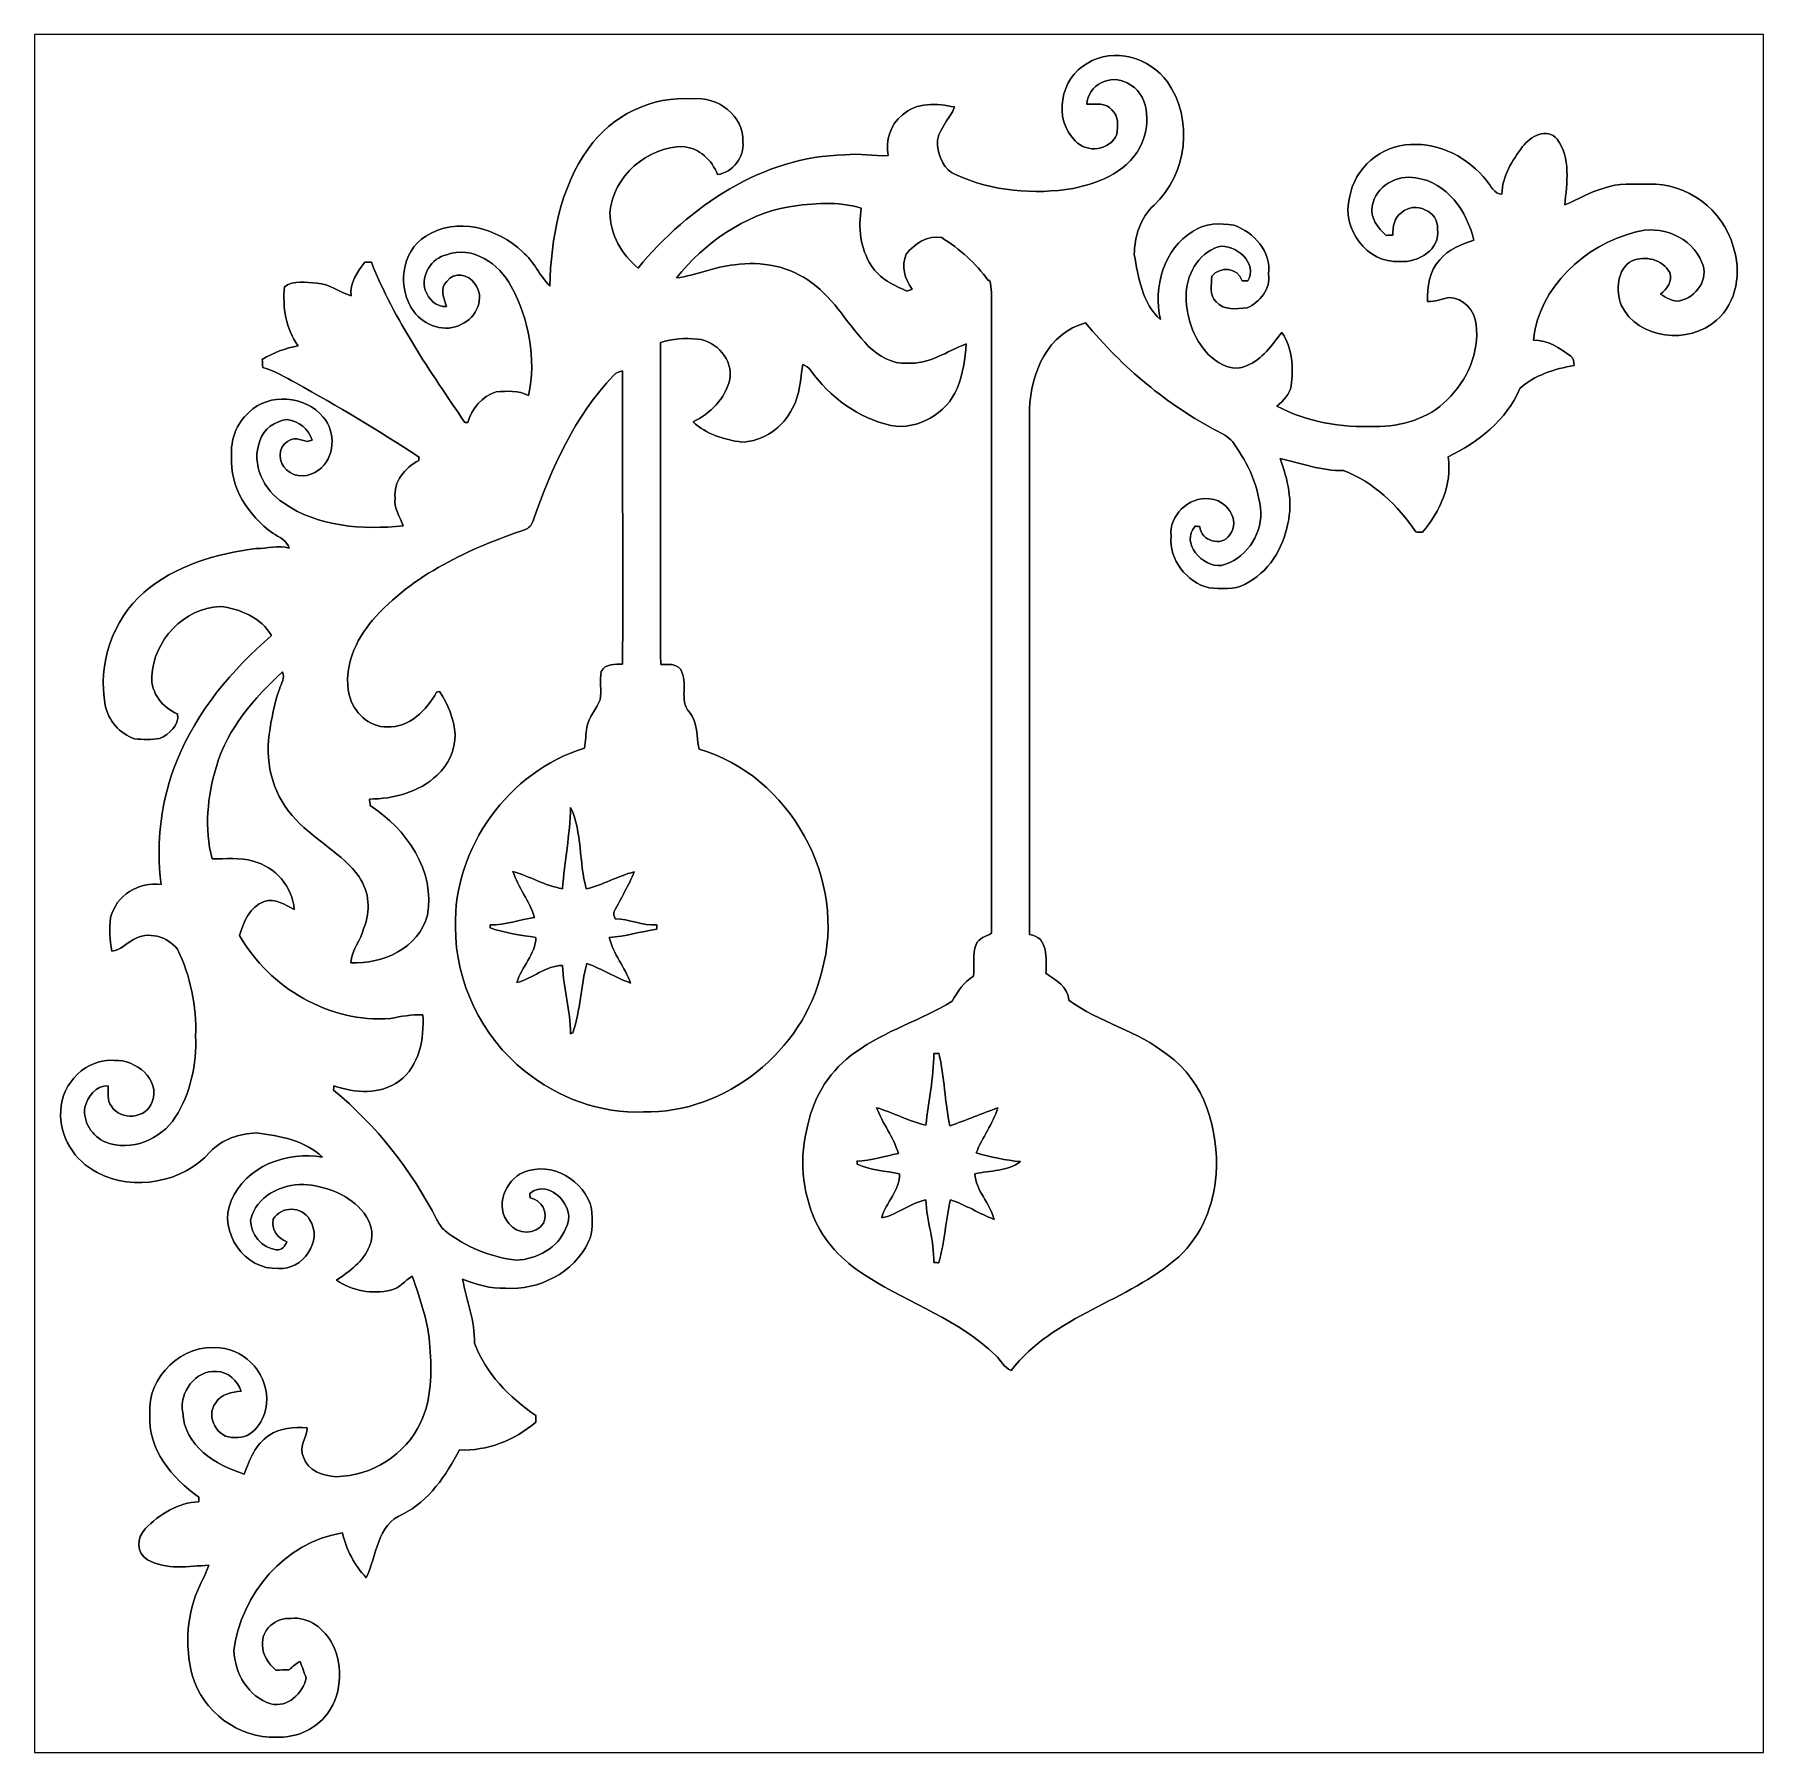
# Model space of a CAD drawing. Header units: centimetres. Extents: x -16.8 to 16.8, y -16.7 to 16.7.
import ezdxf

# ---------------------------------------------------------------- set-up
doc = ezdxf.new("R2010")
doc.units = ezdxf.units.CM
doc.header["$MEASUREMENT"] = 0
doc.layers.add('Layer 1', color=7, linetype='Continuous')

msp = doc.modelspace()

# ---------------------------------------------------------------- linework, layer by layer
at = {"layer": 'Layer 1', "color": 7}
for points, knots in [([(-16.77458, 16.66875), (-16.77458, 16.66875), (16.77458, 16.66875), (16.77458, 16.66875), (16.77458, 16.66875), (16.77458, 16.66875), (16.77458, -16.66875), (16.77458, -16.66875), (16.77458, -16.66875), (16.77458, -16.66875), (-16.77458, -16.66875), (-16.77458, -16.66875), (-16.77458, -16.66875), (-16.77458, -16.66875), (-16.77458, 16.66875), (-16.77458, 16.66875), (-16.77458, 16.66875), (-16.77458, 16.66875), (-16.77458, 16.66875), (-16.77458, 16.66875)], [0, 0, 0, 0, 0.16666667, 0.16666667, 0.16666667, 0.16666667, 0.33333333, 0.33333333, 0.33333333, 0.33333333, 0.5, 0.5, 0.5, 0.5, 0.66666667, 0.66666667, 0.66666667, 0.66666667, 1, 1, 1, 1]), ([(3.6516, 16.1103), (3.13055, 15.82632), (2.98344, 15.02481), (3.42089, 14.60571), (3.42089, 14.60571), (3.64314, 14.35947), (4.10104, 14.41697), (4.22734, 14.73376), (4.22734, 14.73376), (4.24603, 14.89357), (4.26967, 15.08901), (4.13209, 15.20543), (4.13209, 15.20543), (4.01849, 15.36347), (3.81, 15.30985), (3.64384, 15.31761), (3.64384, 15.31761), (3.65831, 15.68485), (4.11445, 15.91627), (4.42454, 15.72966), (4.42454, 15.72966), (4.85457, 15.53598), (4.87997, 14.95425), (4.7177, 14.57184), (4.7177, 14.57184), (4.49827, 14.03385), (3.91125, 13.79573), (3.38208, 13.68249), (3.38208, 13.68249), (2.61761, 13.55831), (1.80799, 13.62428), (1.09961, 13.95095), (1.09961, 13.95095), (0.87312, 14.03703), (0.77258, 14.29314), (0.74471, 14.51539), (0.74471, 14.51539), (0.72143, 14.81279), (0.98425, 15.00681), (1.07703, 15.26364), (1.07703, 15.26364), (0.74048, 15.33278), (0.3369, 15.36241), (0.06597, 15.10841), (0.06597, 15.10841), (-0.17745, 14.92285), (-0.25506, 14.61417), (-0.21308, 14.32172), (-0.21308, 14.32172), (-0.49318, 14.29773), (-0.77153, 14.37322), (-1.04916, 14.33266), (-1.04916, 14.33266), (-2.64936, 14.31255), (-4.07141, 13.33182), (-5.06413, 12.13873), (-5.06413, 12.13873), (-5.38268, 12.39837), (-5.61023, 12.7956), (-5.60846, 13.21294), (-5.60846, 13.21294), (-5.55519, 13.92167), (-4.87892, 14.49493), (-4.18042, 14.49352), (-4.18042, 14.49352), (-3.87033, 14.46318), (-3.63044, 14.23494), (-3.52284, 13.95201), (-3.52284, 13.95201), (-3.22756, 13.99222), (-2.99403, 14.29103), (-3.02895, 14.58736), (-3.02895, 14.58736), (-3.00249, 15.09113), (-3.52672, 15.47883), (-4.00403, 15.42062), (-4.00403, 15.42062), (-4.78649, 15.48165), (-5.58341, 15.10136), (-6.02862, 14.45542), (-6.02862, 14.45542), (-6.58283, 13.68742), (-6.74758, 12.71552), (-6.77863, 11.78913), (-6.77863, 11.78913), (-6.97689, 11.99197), (-7.08201, 12.26891), (-7.30568, 12.45059), (-7.30568, 12.45059), (-7.78651, 12.91378), (-8.58979, 13.14132), (-9.18175, 12.7568), (-9.18175, 12.7568), (-9.66788, 12.45976), (-9.74196, 11.7348), (-9.41529, 11.2963), (-9.41529, 11.2963), (-9.2142, 11.01408), (-8.80357, 10.87402), (-8.48854, 11.04724), (-8.48854, 11.04724), (-8.1975, 11.16365), (-8.02287, 11.57429), (-8.23242, 11.83428), (-8.23242, 11.83428), (-8.3499, 12.01561), (-8.64306, 12.07311), (-8.77605, 11.87838), (-8.77605, 11.87838), (-8.92175, 11.74468), (-8.8325, 11.5443), (-8.78064, 11.38873), (-8.78064, 11.38873), (-8.97819, 11.37567), (-9.13306, 11.53231), (-9.19233, 11.70834), (-9.19233, 11.70834), (-9.28194, 12.00009), (-9.07415, 12.33135), (-8.77888, 12.39449), (-8.77888, 12.39449), (-8.27723, 12.58605), (-7.7537, 12.21599), (-7.52334, 11.78137), (-7.52334, 11.78137), (-7.18291, 11.1439), (-7.03157, 10.37802), (-7.19208, 9.66717), (-7.19208, 9.66717), (-7.3847, 9.76595), (-7.6073, 9.75007), (-7.81614, 9.73349), (-7.81614, 9.73349), (-8.09554, 9.65659), (-8.28463, 9.40611), (-8.36965, 9.13977), (-8.36965, 9.13977), (-8.38306, 9.13977), (-8.41058, 9.13941), (-8.42398, 9.13941), (-8.42398, 9.13941), (-9.09638, 10.13178), (-9.79382, 11.12732), (-10.23691, 12.2488), (-10.23691, 12.2488), (-10.26971, 12.2488), (-10.33533, 12.2488), (-10.36814, 12.2488), (-10.36814, 12.2488), (-10.51243, 12.05865), (-10.66588, 11.85051), (-10.63096, 11.59686), (-10.63096, 11.59686), (-10.85815, 11.66954), (-11.05147, 11.83146), (-11.29771, 11.84487), (-11.29771, 11.84487), (-11.50655, 11.8551), (-11.74362, 11.90696), (-11.92495, 11.77431), (-11.92495, 11.77431), (-11.9634, 11.37285), (-11.90096, 10.96151), (-11.65931, 10.62884), (-11.65931, 10.62884), (-11.90519, 10.58228), (-12.14261, 10.4969), (-12.35569, 10.36461), (-12.35569, 10.36461), (-12.35287, 10.31311), (-12.35004, 10.26125), (-12.34687, 10.20939), (-12.34687, 10.20939), (-12.11862, 10.14307), (-11.91401, 10.01924), (-11.70552, 9.90847), (-11.70552, 9.90847), (-10.88954, 9.46044), (-10.09509, 8.97502), (-9.31333, 8.47019), (-9.31333, 8.47019), (-9.31474, 8.45326), (-9.31792, 8.41939), (-9.31933, 8.40246), (-9.31933, 8.40246), (-9.58674, 8.26452), (-9.81816, 7.99147), (-9.77724, 7.67292), (-9.77724, 7.67292), (-9.80581, 7.47501), (-9.68622, 7.31026), (-9.61919, 7.13458), (-9.61919, 7.13458), (-10.41118, 7.05661), (-11.26913, 7.10988), (-11.944, 7.57872), (-11.944, 7.57872), (-12.32994, 7.82602), (-12.57653, 8.33473), (-12.40437, 8.7817), (-12.40437, 8.7817), (-12.3384, 9.01982), (-12.10416, 9.16799), (-11.86991, 9.20009), (-11.86991, 9.20009), (-11.64837, 9.16622), (-11.45575, 9.01559), (-11.38978, 8.79828), (-11.38978, 8.79828), (-11.42189, 8.79016), (-11.45434, 8.7817), (-11.48644, 8.77358), (-11.48644, 8.77358), (-11.60815, 8.8078), (-11.75491, 8.86495), (-11.86533, 8.77111), (-11.86533, 8.77111), (-12.059, 8.66069), (-12.05195, 8.35201), (-11.88438, 8.22149), (-11.88438, 8.22149), (-11.71857, 8.06097), (-11.43706, 8.07544), (-11.26455, 8.21725), (-11.26455, 8.21725), (-10.94352, 8.44867), (-10.91883, 8.95703), (-11.17459, 9.24631), (-11.17459, 9.24631), (-11.51961, 9.66364), (-12.22446, 9.72326), (-12.61463, 9.33662), (-12.61463, 9.33662), (-12.85769, 9.12671), (-12.9734, 8.80145), (-12.954, 8.48466), (-12.954, 8.48466), (-12.99069, 7.88423), (-12.62133, 7.33707), (-12.1539, 6.99382), (-12.1539, 6.99382), (-12.03501, 6.91127), (-11.8745, 6.85694), (-11.83217, 6.70172), (-11.83217, 6.70172), (-12.04348, 6.76275), (-12.25832, 6.69078), (-12.47281, 6.69749), (-12.47281, 6.69749), (-13.25139, 6.59518), (-14.04973, 6.36517), (-14.65439, 5.84094), (-14.65439, 5.84094), (-15.26787, 5.30966), (-15.54868, 4.44429), (-15.40545, 3.65196), (-15.40545, 3.65196), (-15.34583, 3.35598), (-15.11935, 3.0988), (-14.83254, 3.00426), (-14.83254, 3.00426), (-14.67273, 2.98662), (-14.50763, 2.97991), (-14.34924, 3.00919), (-14.34924, 3.00919), (-14.16509, 3.08998), (-13.95942, 3.25967), (-13.99893, 3.48439), (-13.99893, 3.48439), (-14.2935, 3.60715), (-14.51469, 3.88549), (-14.50199, 4.21464), (-14.50199, 4.21464), (-14.46213, 4.90185), (-13.87863, 5.54567), (-13.17519, 5.57001), (-13.17519, 5.57001), (-12.79172, 5.5305), (-12.37227, 5.34247), (-12.17507, 5.00556), (-12.17507, 5.00556), (-12.94765, 4.34587), (-13.61934, 3.53695), (-14.00881, 2.59045), (-14.00881, 2.59045), (-14.32137, 1.82986), (-14.42438, 0.98954), (-14.31713, 0.17568), (-14.31713, 0.17568), (-14.74717, 0.23636), (-15.19555, -0.03951), (-15.29927, -0.46743), (-15.29927, -0.46743), (-15.33102, -0.68298), (-15.31938, -0.90558), (-15.27281, -1.11831), (-15.27281, -1.11831), (-15.1063, -1.10102), (-14.99764, -0.96414), (-14.85512, -0.89359), (-14.85512, -0.89359), (-14.58031, -0.72355), (-14.18978, -0.8322), (-14.00351, -1.08268), (-14.00351, -1.08268), (-13.74669, -1.60126), (-13.62851, -2.18828), (-13.64897, -2.76613), (-13.64897, -2.76613), (-13.62816, -3.31364), (-13.74563, -3.87879), (-14.04514, -4.3434), (-14.04514, -4.3434), (-14.32101, -4.77344), (-14.90592, -5.01897), (-15.39416, -4.826), (-15.39416, -4.826), (-15.65134, -4.72052), (-15.84325, -4.43512), (-15.79668, -4.15396), (-15.79668, -4.15396), (-15.74553, -3.94582), (-15.58643, -3.71934), (-15.3483, -3.73027), (-15.3483, -3.73027), (-15.34478, -3.86292), (-15.37229, -4.01214), (-15.2841, -4.12503), (-15.2841, -4.12503), (-15.10947, -4.41784), (-14.60077, -4.3748), (-14.49176, -4.04319), (-14.49176, -4.04319), (-14.32489, -3.60645), (-14.81596, -3.21874), (-15.22166, -3.23956), (-15.22166, -3.23956), (-15.76564, -3.19052), (-16.25141, -3.68194), (-16.26588, -4.21287), (-16.26588, -4.21287), (-16.30257, -4.70782), (-16.00129, -5.19748), (-15.55715, -5.41161), (-15.55715, -5.41161), (-14.84665, -5.79226), (-13.90262, -5.60846), (-13.36428, -5.01544), (-13.36428, -5.01544), (-13.13956, -4.76215), (-12.79913, -4.66549), (-12.47175, -4.64714), (-12.47175, -4.64714), (-12.0209, -4.699), (-11.52031, -4.79284), (-11.18447, -5.11881), (-11.18447, -5.11881), (-11.86603, -4.99533), (-12.6873, -5.28743), (-12.95964, -5.96653), (-12.95964, -5.96653), (-13.22105, -6.5599), (-12.69294, -7.31732), (-12.04666, -7.27463), (-12.04666, -7.27463), (-11.57817, -7.32437), (-11.16471, -6.73488), (-11.43741, -6.32813), (-11.43741, -6.32813), (-11.58346, -6.06672), (-11.99727, -6.05684), (-12.14226, -6.32319), (-12.14226, -6.32319), (-12.18283, -6.52427), (-12.06041, -6.68972), (-11.87838, -6.76134), (-11.87838, -6.76134), (-11.9186, -6.84071), (-11.98069, -6.93314), (-12.08405, -6.91303), (-12.08405, -6.91303), (-12.36133, -6.88481), (-12.58641, -6.60964), (-12.58429, -6.33659), (-12.58429, -6.33659), (-12.47987, -5.88045), (-11.99127, -5.63492), (-11.55241, -5.64586), (-11.55241, -5.64586), (-11.1439, -5.67725), (-10.72374, -5.82154), (-10.44293, -6.13304), (-10.44293, -6.13304), (-10.26513, -6.31402), (-10.16035, -6.60224), (-10.27748, -6.84354), (-10.27748, -6.84354), (-10.38789, -7.14481), (-10.66483, -7.32896), (-10.91565, -7.50499), (-10.91565, -7.50499), (-10.61297, -7.71172), (-10.21715, -7.7851), (-9.8619, -7.69479), (-9.8619, -7.69479), (-9.69257, -7.66057), (-9.59026, -7.51134), (-9.44774, -7.42879), (-9.44774, -7.42879), (-9.2897, -7.87365), (-9.12848, -8.32767), (-9.10273, -8.80216), (-9.10273, -8.80216), (-9.06674, -9.29499), (-9.06709, -9.81251), (-9.28264, -10.26936), (-9.28264, -10.26936), (-9.57227, -10.89025), (-10.23761, -11.30617), (-10.91918, -11.31746), (-10.91918, -11.31746), (-11.17353, -11.30371), (-11.47198, -11.20493), (-11.557, -10.93717), (-11.557, -10.93717), (-11.66319, -10.74596), (-11.49138, -10.5604), (-11.48503, -10.36638), (-11.48503, -10.36638), (-11.73903, -10.35544), (-12.01173, -10.36602), (-12.22693, -10.51948), (-12.22693, -10.51948), (-12.49363, -10.68458), (-12.59805, -10.99079), (-12.70811, -11.26666), (-12.70811, -11.26666), (-13.26233, -11.09945), (-13.86911, -10.70963), (-13.89944, -10.07216), (-13.89944, -10.07216), (-13.97247, -9.68798), (-13.65462, -9.24278), (-13.24539, -9.27664), (-13.24539, -9.27664), (-13.02103, -9.27417), (-12.83758, -9.45727), (-12.7635, -9.65729), (-12.7635, -9.65729), (-12.94589, -9.68304), (-13.1639, -9.70421), (-13.25986, -9.8873), (-13.25986, -9.8873), (-13.46906, -10.14695), (-13.22211, -10.58545), (-12.89579, -10.55723), (-12.89579, -10.55723), (-12.53666, -10.59603), (-12.29713, -10.21468), (-12.2742, -9.89789), (-12.2742, -9.89789), (-12.21811, -9.3726), (-12.65449, -8.85719), (-13.17943, -8.81803), (-13.17943, -8.81803), (-13.89803, -8.72137), (-14.59971, -9.38424), (-14.53833, -10.10708), (-14.53833, -10.10708), (-14.57819, -10.77912), (-14.11146, -11.35239), (-13.58477, -11.71257), (-13.58477, -11.71257), (-13.58583, -11.74362), (-13.58688, -11.77466), (-13.58794, -11.80641), (-13.58794, -11.80641), (-13.98552, -11.81488), (-14.35735, -12.04912), (-14.62546, -12.33099), (-14.62546, -12.33099), (-14.80114, -12.49186), (-14.80573, -12.80971), (-14.58101, -12.92931), (-14.58101, -12.92931), (-14.22506, -13.13639), (-13.78444, -13.05595), (-13.39286, -13.03514), (-13.39286, -13.03514), (-13.43731, -13.16708), (-13.49834, -13.29196), (-13.56254, -13.41508), (-13.56254, -13.41508), (-13.81831, -13.95659), (-13.86628, -14.5923), (-13.71353, -15.16944), (-13.71353, -15.16944), (-13.5195, -15.87535), (-12.8143, -16.39993), (-12.08264, -16.37312), (-12.08264, -16.37312), (-11.73374, -16.38688), (-11.37144, -16.24859), (-11.14496, -15.97766), (-11.14496, -15.97766), (-10.8137, -15.59701), (-10.7696, -15.01069), (-10.99503, -14.56655), (-10.99503, -14.56655), (-11.14743, -14.27445), (-11.45293, -14.02327), (-11.80077, -14.07019), (-11.80077, -14.07019), (-12.08793, -14.03597), (-12.37968, -14.29456), (-12.35181, -14.58807), (-12.35181, -14.58807), (-12.35604, -14.78174), (-12.23292, -14.94684), (-12.09499, -15.07067), (-12.09499, -15.07067), (-12.0075, -15.06961), (-11.91966, -15.06855), (-11.83146, -15.06608), (-11.83146, -15.06608), (-11.76937, -15.00329), (-11.70234, -14.94437), (-11.62368, -14.9031), (-11.62368, -14.9031), (-11.58346, -15.00928), (-11.54359, -15.11582), (-11.50373, -15.22271), (-11.50373, -15.22271), (-11.57393, -15.52716), (-11.85933, -15.80339), (-12.19059, -15.72577), (-12.19059, -15.72577), (-12.62874, -15.59313), (-12.8905, -15.13134), (-12.90673, -14.69249), (-12.90673, -14.69249), (-12.77161, -13.6017), (-11.91119, -12.57794), (-10.79959, -12.41002), (-10.79959, -12.41002), (-10.72515, -12.73492), (-10.56816, -13.03443), (-10.33992, -13.27785), (-10.33992, -13.27785), (-10.1346, -12.86439), (-10.12931, -12.23892), (-9.63048, -12.04666), (-9.63048, -12.04666), (-9.11754, -11.78913), (-8.78875, -11.29171), (-8.53158, -10.79818), (-8.53158, -10.79818), (-7.98548, -10.82146), (-7.45949, -10.61297), (-7.0485, -10.25913), (-7.0485, -10.25913), (-7.04815, -10.22703), (-7.04815, -10.16247), (-7.04815, -10.13037), (-7.04815, -10.13037), (-7.55897, -9.78041), (-8.01688, -9.31404), (-8.23771, -8.72737), (-8.23771, -8.72737), (-8.23101, -8.30016), (-8.38447, -7.89728), (-8.4709, -7.48559), (-8.4709, -7.48559), (-8.20244, -7.57837), (-7.92656, -7.67927), (-7.63729, -7.66022), (-7.63729, -7.66022), (-6.99417, -7.70079), (-6.30414, -7.36494), (-6.02933, -6.76381), (-6.02933, -6.76381), (-5.9249, -6.56625), (-5.95806, -6.33448), (-5.96512, -6.11999), (-5.96512, -6.11999), (-6.09247, -5.56225), (-6.74264, -5.19148), (-7.28239, -5.40738), (-7.28239, -5.40738), (-7.64575, -5.56472), (-7.84895, -6.08259), (-7.57096, -6.40292), (-7.57096, -6.40292), (-7.41645, -6.62305), (-7.03897, -6.63681), (-6.89786, -6.39586), (-6.89786, -6.39586), (-6.79732, -6.18737), (-6.93949, -5.95242), (-7.15857, -5.90797), (-7.15857, -5.90797), (-7.16033, -5.87869), (-7.16209, -5.84941), (-7.16351, -5.82083), (-7.16351, -5.82083), (-6.78427, -5.50792), (-6.22723, -6.10517), (-6.46536, -6.49605), (-6.46536, -6.49605), (-6.61705, -6.88375), (-7.02804, -7.09471), (-7.42597, -7.118), (-7.42597, -7.118), (-7.92762, -7.05344), (-8.41128, -6.85941), (-8.80957, -6.5465), (-8.80957, -6.5465), (-8.87836, -6.48758), (-8.92422, -6.40856), (-8.96655, -6.33024), (-8.96655, -6.33024), (-9.46185, -5.37245), (-10.13742, -4.5025), (-10.97139, -3.81635), (-10.97139, -3.81635), (-10.97104, -3.79554), (-10.96998, -3.75426), (-10.96963, -3.7338), (-10.96963, -3.7338), (-10.55864, -3.87174), (-10.06616, -3.91195), (-9.69998, -3.63926), (-9.69998, -3.63926), (-9.30522, -3.34751), (-9.21103, -2.81693), (-9.24031, -2.35585), (-9.24031, -2.35585), (-9.45303, -2.34421), (-9.66153, -2.38689), (-9.86966, -2.42358), (-9.86966, -2.42358), (-11.05323, -2.51954), (-12.21387, -1.83092), (-12.79737, -0.81562), (-12.79737, -0.81562), (-12.72046, -0.55492), (-12.59734, -0.25365), (-12.32076, -0.15346), (-12.32076, -0.15346), (-12.10663, -0.08855), (-11.91754, -0.21519), (-11.73762, -0.30939), (-11.73762, -0.30939), (-11.76055, 0.12594), (-12.11157, 0.52105), (-12.53173, 0.62512), (-12.53173, 0.62512), (-12.78996, 0.70697), (-13.06477, 0.66851), (-13.33077, 0.67169), (-13.33077, 0.67169), (-13.48211, 1.2633), (-13.42178, 1.88736), (-13.24645, 2.46627), (-13.24645, 2.46627), (-13.03055, 3.20252), (-12.51479, 3.79342), (-11.96093, 4.30212), (-11.96093, 4.30212), (-11.90943, 4.18641), (-11.98845, 4.07599), (-12.02161, 3.96769), (-12.02161, 3.96769), (-12.12709, 3.68441), (-12.17754, 3.38561), (-12.22234, 3.08786), (-12.22234, 3.08786), (-12.30842, 2.49343), (-12.12533, 1.85808), (-11.69776, 1.42875), (-11.69776, 1.42875), (-11.32664, 1.02129), (-10.79641, 0.77964), (-10.47821, 0.32209), (-10.47821, 0.32209), (-10.27501, 0.03493), (-10.24961, -0.34502), (-10.38507, -0.66604), (-10.38507, -0.66604), (-10.43658, -0.90523), (-10.62496, -1.09467), (-10.6366, -1.34373), (-10.6366, -1.34373), (-10.02136, -1.37336), (-9.31792, -1.06292), (-9.15211, -0.42263), (-9.15211, -0.42263), (-8.98772, 0.43709), (-9.56769, 1.26012), (-10.26125, 1.70709), (-10.26125, 1.70709), (-10.26478, 1.73884), (-10.27254, 1.80234), (-10.27642, 1.83374), (-10.27642, 1.83374), (-9.80581, 1.83127), (-9.31263, 1.96815), (-8.96338, 2.29588), (-8.96338, 2.29588), (-8.7436, 2.49767), (-8.61554, 2.78906), (-8.61166, 3.08681), (-8.61166, 3.08681), (-8.63918, 3.38596), (-8.74536, 3.67594), (-8.91999, 3.92077), (-8.91999, 3.92077), (-8.93339, 3.91724), (-8.95985, 3.91019), (-8.97326, 3.90666), (-8.97326, 3.90666), (-9.16234, 3.55917), (-9.50454, 3.21134), (-9.93069, 3.23674), (-9.93069, 3.23674), (-10.28982, 3.21486), (-10.59109, 3.5246), (-10.66941, 3.85621), (-10.66941, 3.85621), (-10.78794, 4.38221), (-10.54947, 4.91067), (-10.21503, 5.30648), (-10.21503, 5.30648), (-9.43963, 6.19407), (-8.33014, 6.69607), (-7.23618, 7.06931), (-7.23618, 7.06931), (-7.1628, 7.10318), (-7.11941, 7.17621), (-7.09189, 7.24888), (-7.09189, 7.24888), (-6.74688, 8.26241), (-6.28474, 9.26536), (-5.54284, 10.0524), (-5.54284, 10.0524), (-5.49839, 10.10708), (-5.42854, 10.12366), (-5.36434, 10.14412), (-5.36434, 10.14412), (-5.36469, 8.24583), (-5.35905, 6.34718), (-5.36328, 4.44888), (-5.36328, 4.44888), (-5.50827, 4.445), (-5.69913, 4.46511), (-5.77638, 4.30989), (-5.77638, 4.30989), (-5.81166, 4.12785), (-5.77003, 3.94018), (-5.7972, 3.75744), (-5.7972, 3.75744), (-5.87304, 3.57576), (-6.02439, 3.42829), (-6.05861, 3.22827), (-6.05861, 3.22827), (-6.07554, 3.09351), (-6.08365, 2.95769), (-6.10376, 2.82328), (-6.10376, 2.82328), (-7.57343, 2.36714), (-8.64729, 0.88794), (-8.60848, -0.65264), (-8.60848, -0.65264), (-8.61025, -1.72191), (-8.09696, -2.77671), (-7.26405, -3.44593), (-7.26405, -3.44593), (-6.61811, -3.96558), (-5.79014, -4.2732), (-4.95688, -4.23792), (-4.95688, -4.23792), (-3.35809, -4.26967), (-1.85949, -3.05929), (-1.49895, -1.51095), (-1.49895, -1.51095), (-0.98778, 0.25012), (-2.12055, 2.29941), (-3.88056, 2.80141), (-3.88056, 2.80141), (-3.93277, 3.04483), (-3.90208, 3.31223), (-4.06647, 3.52178), (-4.06647, 3.52178), (-4.27849, 3.7525), (-4.07811, 4.09293), (-4.23686, 4.34446), (-4.23686, 4.34446), (-4.32153, 4.4764), (-4.49298, 4.43865), (-4.62492, 4.445), (-4.62492, 4.445), (-4.62668, 6.52674), (-4.6355, 8.60848), (-4.62633, 10.68987), (-4.62633, 10.68987), (-4.39596, 10.77031), (-4.15008, 10.78054), (-3.90878, 10.76007), (-3.90878, 10.76007), (-3.54048, 10.71598), (-3.2131, 10.35614), (-3.28542, 9.97514), (-3.28542, 9.97514), (-3.36797, 9.60543), (-3.66501, 9.31545), (-3.99556, 9.15141), (-3.99556, 9.15141), (-3.74368, 8.90834), (-3.38773, 8.81309), (-3.05118, 8.75841), (-3.05118, 8.75841), (-2.63419, 8.77711), (-2.24437, 9.04064), (-2.06798, 9.41952), (-2.06798, 9.41952), (-1.91664, 9.67564), (-1.92158, 9.97973), (-1.8669, 10.26336), (-1.8669, 10.26336), (-1.81151, 10.23902), (-1.75366, 10.21151), (-1.71979, 10.15824), (-1.71979, 10.15824), (-1.34303, 9.63683), (-0.79375, 9.22267), (-0.1591, 9.08226), (-0.1591, 9.08226), (0.36936, 8.98772), (0.9204, 9.31016), (1.12677, 9.79981), (1.12677, 9.79981), (1.23896, 10.07286), (1.28517, 10.37131), (1.3021, 10.66483), (1.3021, 10.66483), (0.92886, 10.52266), (0.5782, 10.26054), (0.1584, 10.29441), (0.1584, 10.29441), (-0.13088, 10.26689), (-0.39264, 10.4334), (-0.59514, 10.62284), (-0.59514, 10.62284), (-0.9779, 11.01584), (-1.24213, 11.52137), (-1.69051, 11.84981), (-1.69051, 11.84981), (-2.11138, 12.17224), (-2.67264, 12.28196), (-3.19052, 12.19835), (-3.19052, 12.19835), (-3.58034, 12.17154), (-3.93665, 11.98986), (-4.32047, 11.94823), (-4.32047, 11.94823), (-3.76802, 12.62662), (-3.00708, 13.17096), (-2.13395, 13.3283), (-2.13395, 13.3283), (-1.67005, 13.39991), (-1.18639, 13.43413), (-0.73096, 13.30254), (-0.73096, 13.30254), (-0.79622, 12.92507), (-0.74789, 12.51409), (-0.53904, 12.18636), (-0.53904, 12.18636), (-0.38065, 11.93412), (-0.10548, 11.80077), (0.16016, 11.68964), (0.16016, 11.68964), (0.19226, 11.70234), (0.22472, 11.71504), (0.25718, 11.72774), (0.25718, 11.72774), (0.11007, 11.91824), (0.03951, 12.18283), (0.14111, 12.40861), (0.14111, 12.40861), (0.30021, 12.60792), (0.56409, 12.7829), (0.82832, 12.73104), (0.82832, 12.73104), (1.17122, 12.50703), (1.49719, 12.23821), (1.72826, 11.89496), (1.72826, 11.89496), (1.73955, 11.89496), (1.75154, 11.89496), (1.76354, 11.89531), (1.76354, 11.89531), (1.77624, 11.81735), (1.79246, 11.73939), (1.79458, 11.66036), (1.79458, 11.66036), (1.7967, 7.51628), (1.79246, 3.3722), (1.7967, -0.77188), (1.7967, -0.77188), (1.68804, -0.82868), (1.5494, -0.86819), (1.49578, -0.98954), (1.49578, -0.98954), (1.42452, -1.18639), (1.4665, -1.39841), (1.44815, -1.60267), (1.44815, -1.60267), (1.25554, -1.71591), (1.14265, -1.90606), (1.03082, -2.09021), (1.03082, -2.09021), (0.42862, -2.46133), (-0.26952, -2.66171), (-0.84526, -3.08116), (-0.84526, -3.08116), (-1.32186, -3.40713), (-1.65559, -3.92536), (-1.76601, -4.49121), (-1.76601, -4.49121), (-1.94486, -5.10716), (-1.88136, -5.78062), (-1.62066, -6.36376), (-1.62066, -6.36376), (-1.40476, -6.82731), (-1.01741, -7.18996), (-0.58596, -7.45349), (-0.58596, -7.45349), (0.22578, -7.96572), (1.17157, -8.27899), (1.86972, -8.9602), (1.86972, -8.9602), (1.97838, -9.05263), (2.03729, -9.2008), (2.17382, -9.25865), (2.17382, -9.25865), (3.00249, -8.18092), (4.439, -7.92762), (5.42784, -7.05062), (5.42784, -7.05062), (5.87516, -6.63893), (6.10623, -6.04732), (6.15562, -5.44971), (6.15562, -5.44971), (6.20642, -4.59528), (5.93725, -3.64243), (5.20665, -3.12702), (5.20665, -3.12702), (4.63303, -2.66418), (3.88232, -2.50084), (3.29353, -2.07116), (3.29353, -2.07116), (3.28683, -1.80587), (3.03177, -1.68769), (2.85256, -1.54587), (2.85256, -1.54587), (2.85009, -1.27176), (2.91077, -0.8442), (2.53471, -0.79693), (2.53471, -0.79693), (2.5333, 2.60174), (2.53224, 6.00075), (2.53506, 9.39941), (2.53506, 9.39941), (2.54776, 10.09403), (2.89207, 10.88672), (3.62232, 11.07405), (3.62232, 11.07405), (4.33176, 10.21186), (5.20312, 9.48055), (6.19478, 8.96338), (6.19478, 8.96338), (6.30872, 8.90482), (6.42655, 8.84061), (6.49993, 8.73125), (6.49993, 8.73125), (6.78039, 8.33755), (6.98888, 7.87823), (7.01992, 7.39105), (7.01992, 7.39105), (7.03227, 6.92609), (6.70701, 6.483), (6.2551, 6.36623), (6.2551, 6.36623), (5.89068, 6.32636), (5.45747, 6.80156), (5.7464, 7.12929), (5.7464, 7.12929), (5.77638, 7.12682), (5.80637, 7.12399), (5.83706, 7.12152), (5.83706, 7.12152), (5.85717, 6.83966), (6.26004, 6.71971), (6.41632, 6.95713), (6.41632, 6.95713), (6.64739, 7.23829), (6.33942, 7.65775), (6.01733, 7.66057), (6.01733, 7.66057), (5.62328, 7.70502), (5.23134, 7.33213), (5.28214, 6.93208), (5.28214, 6.93208), (5.23381, 6.47665), (5.58694, 6.04167), (6.01768, 5.93019), (6.01768, 5.93019), (6.24981, 5.92208), (6.50416, 5.88257), (6.71477, 6.00604), (6.71477, 6.00604), (7.1688, 6.22476), (7.45807, 6.69572), (7.54521, 7.18114), (7.54521, 7.18114), (7.64681, 7.60377), (7.54239, 8.04016), (7.39916, 8.43986), (7.39916, 8.43986), (7.80521, 8.34778), (8.20455, 8.19891), (8.62683, 8.20773), (8.62683, 8.20773), (9.21173, 7.98618), (9.68375, 7.53039), (10.02771, 7.01569), (10.02771, 7.01569), (10.06016, 7.01428), (10.12507, 7.01146), (10.15753, 7.01005), (10.15753, 7.01005), (10.50325, 7.41433), (10.73503, 7.93221), (10.65812, 8.47372), (10.65812, 8.47372), (11.23809, 8.76582), (11.79301, 9.17857), (12.04595, 9.79805), (12.04595, 9.79805), (12.32747, 10.06087), (12.72787, 10.18152), (13.10287, 10.24502), (13.10287, 10.24502), (13.09405, 10.31064), (13.10146, 10.39001), (13.03584, 10.42882), (13.03584, 10.42882), (12.82488, 10.58686), (12.5857, 10.74632), (12.31053, 10.7375), (12.31053, 10.7375), (12.4206, 11.76373), (13.30537, 12.58499), (14.27692, 12.83194), (14.27692, 12.83194), (14.77398, 12.98787), (15.38676, 12.74057), (15.58255, 12.24527), (15.58255, 12.24527), (15.72966, 11.93482), (15.46507, 11.56582), (15.15322, 11.50267), (15.15322, 11.50267), (15.01211, 11.47762), (14.89181, 11.56441), (14.77716, 11.63108), (14.77716, 11.63108), (14.90345, 11.73727), (15.01528, 11.87626), (14.95707, 12.05265), (14.95707, 12.05265), (14.81949, 12.30454), (14.47659, 12.38744), (14.22435, 12.27772), (14.22435, 12.27772), (13.92167, 12.1098), (13.91426, 11.70658), (14.01374, 11.4173), (14.01374, 11.4173), (14.33795, 10.75055), (15.3349, 10.64683), (15.86301, 11.12449), (15.86301, 11.12449), (16.26341, 11.46951), (16.35407, 12.07311), (16.18791, 12.55748), (16.18791, 12.55748), (15.99636, 13.26621), (15.28727, 13.79784), (14.55208, 13.76539), (14.55208, 13.76539), (14.26104, 13.75798), (13.95942, 13.79679), (13.68213, 13.68707), (13.68213, 13.68707), (13.41261, 13.6204), (13.17519, 13.4747), (12.92366, 13.36357), (12.92366, 13.36357), (12.95329, 13.78232), (13.04819, 14.28221), (12.76985, 14.63887), (12.76985, 14.63887), (12.57617, 14.87629), (12.24809, 14.69002), (12.10169, 14.49458), (12.10169, 14.49458), (11.90413, 14.22576), (11.69952, 13.91885), (11.70129, 13.57312), (11.70129, 13.57312), (11.54465, 13.57383), (11.4875, 13.73364), (11.40178, 13.83489), (11.40178, 13.83489), (11.05394, 14.27515), (10.4969, 14.57325), (9.92822, 14.5355), (9.92822, 14.5355), (9.35919, 14.52386), (8.83214, 14.07442), (8.74324, 13.50892), (8.74324, 13.50892), (8.58132, 12.91449), (9.08332, 12.21634), (9.71903, 12.26749), (9.71903, 12.26749), (10.07039, 12.23045), (10.51137, 12.50139), (10.4521, 12.89509), (10.4521, 12.89509), (10.47891, 13.23975), (10.00442, 13.44083), (9.75607, 13.21823), (9.75607, 13.21823), (9.61178, 13.11804), (9.57509, 12.93989), (9.58603, 12.77514), (9.58603, 12.77514), (9.54193, 12.77408), (9.49819, 12.77338), (9.4548, 12.77232), (9.4548, 12.77232), (9.29428, 12.91343), (9.13447, 13.11275), (9.18422, 13.34135), (9.18422, 13.34135), (9.24419, 13.7227), (9.66646, 13.96365), (10.03229, 13.88604), (10.03229, 13.88604), (10.64013, 13.80631), (11.02007, 13.23375), (11.1573, 12.68095), (11.1573, 12.68095), (10.916, 12.59276), (10.65777, 12.50491), (10.49232, 12.29536), (10.49232, 12.29536), (10.28629, 12.08087), (10.25631, 11.76902), (10.25772, 11.48644), (10.25772, 11.48644), (10.40095, 11.48468), (10.53359, 11.53936), (10.67153, 11.56758), (10.67153, 11.56758), (10.9534, 11.56758), (11.17671, 11.31076), (11.19822, 11.03948), (11.19822, 11.03948), (11.26949, 10.50043), (11.02219, 9.95116), (10.63942, 9.57827), (10.63942, 9.57827), (10.27289, 9.21773), (9.74513, 9.05298), (9.23819, 9.06251), (9.23819, 9.06251), (8.58732, 9.04169), (7.91034, 9.14612), (7.3339, 9.46009), (7.3339, 9.46009), (7.45913, 9.56204), (7.58155, 9.68446), (7.61012, 9.85061), (7.61012, 9.85061), (7.66022, 10.2041), (7.63129, 10.58369), (7.42985, 10.88954), (7.42985, 10.88954), (7.23336, 10.64472), (7.05273, 10.35297), (6.74123, 10.24326), (6.74123, 10.24326), (6.50769, 10.12684), (6.24205, 10.24855), (6.06107, 10.40518), (6.06107, 10.40518), (5.73652, 10.70081), (5.57706, 11.14743), (5.57036, 11.57958), (5.57036, 11.57958), (5.56577, 11.98668), (5.79473, 12.41566), (6.19478, 12.55077), (6.19478, 12.55077), (6.53168, 12.62662), (6.96983, 12.21952), (6.7691, 11.88896), (6.7691, 11.88896), (6.73206, 11.89002), (6.69537, 11.89073), (6.65903, 11.89143), (6.65903, 11.89143), (6.57507, 12.15214), (6.23076, 12.17859), (6.06778, 11.97927), (6.06778, 11.97927), (6.07236, 11.81382), (6.01239, 11.60851), (6.15632, 11.48433), (6.15632, 11.48433), (6.30167, 11.30653), (6.5532, 11.34745), (6.75464, 11.36544), (6.75464, 11.36544), (7.00581, 11.47516), (7.21783, 11.73409), (7.17127, 12.02231), (7.17127, 12.02231), (7.22912, 12.45235), (6.88552, 12.83723), (6.49746, 12.96846), (6.49746, 12.96846), (6.23217, 13.01291), (5.93619, 13.01574), (5.70689, 12.85311), (5.70689, 12.85311), (5.13609, 12.50844), (4.92936, 11.76443), (5.07189, 11.13966), (5.07189, 11.13966), (4.71911, 11.45399), (4.64608, 11.95846), (4.56459, 12.40049), (4.56459, 12.40049), (4.57271, 12.74868), (4.67995, 13.12086), (4.95088, 13.35828), (4.95088, 13.35828), (5.58976, 13.95448), (5.72135, 15.03504), (5.20806, 15.74871), (5.20806, 15.74871), (4.87327, 16.22637), (4.16031, 16.43274), (3.6516, 16.1103)], [0, 0, 0, 0, 0.00314465, 0.00314465, 0.00314465, 0.00314465, 0.00628931, 0.00628931, 0.00628931, 0.00628931, 0.00943396, 0.00943396, 0.00943396, 0.00943396, 0.01257862, 0.01257862, 0.01257862, 0.01257862, 0.01572327, 0.01572327, 0.01572327, 0.01572327, 0.01886792, 0.01886792, 0.01886792, 0.01886792, 0.02201258, 0.02201258, 0.02201258, 0.02201258, 0.02515723, 0.02515723, 0.02515723, 0.02515723, 0.02830189, 0.02830189, 0.02830189, 0.02830189, 0.03144654, 0.03144654, 0.03144654, 0.03144654, 0.03459119, 0.03459119, 0.03459119, 0.03459119, 0.03773585, 0.03773585, 0.03773585, 0.03773585, 0.0408805, 0.0408805, 0.0408805, 0.0408805, 0.04402516, 0.04402516, 0.04402516, 0.04402516, 0.04716981, 0.04716981, 0.04716981, 0.04716981, 0.05031447, 0.05031447, 0.05031447, 0.05031447, 0.05345912, 0.05345912, 0.05345912, 0.05345912, 0.05660377, 0.05660377, 0.05660377, 0.05660377, 0.05974843, 0.05974843, 0.05974843, 0.05974843, 0.06289308, 0.06289308, 0.06289308, 0.06289308, 0.06603774, 0.06603774, 0.06603774, 0.06603774, 0.06918239, 0.06918239, 0.06918239, 0.06918239, 0.07232704, 0.07232704, 0.07232704, 0.07232704, 0.0754717, 0.0754717, 0.0754717, 0.0754717, 0.07861635, 0.07861635, 0.07861635, 0.07861635, 0.08176101, 0.08176101, 0.08176101, 0.08176101, 0.08490566, 0.08490566, 0.08490566, 0.08490566, 0.08805031, 0.08805031, 0.08805031, 0.08805031, 0.09119497, 0.09119497, 0.09119497, 0.09119497, 0.09433962, 0.09433962, 0.09433962, 0.09433962, 0.09748428, 0.09748428, 0.09748428, 0.09748428, 0.10062893, 0.10062893, 0.10062893, 0.10062893, 0.10377358, 0.10377358, 0.10377358, 0.10377358, 0.10691824, 0.10691824, 0.10691824, 0.10691824, 0.11006289, 0.11006289, 0.11006289, 0.11006289, 0.11320755, 0.11320755, 0.11320755, 0.11320755, 0.1163522, 0.1163522, 0.1163522, 0.1163522, 0.11949686, 0.11949686, 0.11949686, 0.11949686, 0.12264151, 0.12264151, 0.12264151, 0.12264151, 0.12578616, 0.12578616, 0.12578616, 0.12578616, 0.12893082, 0.12893082, 0.12893082, 0.12893082, 0.13207547, 0.13207547, 0.13207547, 0.13207547, 0.13522013, 0.13522013, 0.13522013, 0.13522013, 0.13836478, 0.13836478, 0.13836478, 0.13836478, 0.14150943, 0.14150943, 0.14150943, 0.14150943, 0.14465409, 0.14465409, 0.14465409, 0.14465409, 0.14779874, 0.14779874, 0.14779874, 0.14779874, 0.1509434, 0.1509434, 0.1509434, 0.1509434, 0.15408805, 0.15408805, 0.15408805, 0.15408805, 0.1572327, 0.1572327, 0.1572327, 0.1572327, 0.16037736, 0.16037736, 0.16037736, 0.16037736, 0.16352201, 0.16352201, 0.16352201, 0.16352201, 0.16666667, 0.16666667, 0.16666667, 0.16666667, 0.16981132, 0.16981132, 0.16981132, 0.16981132, 0.17295597, 0.17295597, 0.17295597, 0.17295597, 0.17610063, 0.17610063, 0.17610063, 0.17610063, 0.17924528, 0.17924528, 0.17924528, 0.17924528, 0.18238994, 0.18238994, 0.18238994, 0.18238994, 0.18553459, 0.18553459, 0.18553459, 0.18553459, 0.18867925, 0.18867925, 0.18867925, 0.18867925, 0.1918239, 0.1918239, 0.1918239, 0.1918239, 0.19496855, 0.19496855, 0.19496855, 0.19496855, 0.19811321, 0.19811321, 0.19811321, 0.19811321, 0.20125786, 0.20125786, 0.20125786, 0.20125786, 0.20440252, 0.20440252, 0.20440252, 0.20440252, 0.20754717, 0.20754717, 0.20754717, 0.20754717, 0.21069182, 0.21069182, 0.21069182, 0.21069182, 0.21383648, 0.21383648, 0.21383648, 0.21383648, 0.21698113, 0.21698113, 0.21698113, 0.21698113, 0.22012579, 0.22012579, 0.22012579, 0.22012579, 0.22327044, 0.22327044, 0.22327044, 0.22327044, 0.22641509, 0.22641509, 0.22641509, 0.22641509, 0.22955975, 0.22955975, 0.22955975, 0.22955975, 0.2327044, 0.2327044, 0.2327044, 0.2327044, 0.23584906, 0.23584906, 0.23584906, 0.23584906, 0.23899371, 0.23899371, 0.23899371, 0.23899371, 0.24213836, 0.24213836, 0.24213836, 0.24213836, 0.24528302, 0.24528302, 0.24528302, 0.24528302, 0.24842767, 0.24842767, 0.24842767, 0.24842767, 0.25157233, 0.25157233, 0.25157233, 0.25157233, 0.25471698, 0.25471698, 0.25471698, 0.25471698, 0.25786164, 0.25786164, 0.25786164, 0.25786164, 0.26100629, 0.26100629, 0.26100629, 0.26100629, 0.26415094, 0.26415094, 0.26415094, 0.26415094, 0.2672956, 0.2672956, 0.2672956, 0.2672956, 0.27044025, 0.27044025, 0.27044025, 0.27044025, 0.27358491, 0.27358491, 0.27358491, 0.27358491, 0.27672956, 0.27672956, 0.27672956, 0.27672956, 0.27987421, 0.27987421, 0.27987421, 0.27987421, 0.28301887, 0.28301887, 0.28301887, 0.28301887, 0.28616352, 0.28616352, 0.28616352, 0.28616352, 0.28930818, 0.28930818, 0.28930818, 0.28930818, 0.29245283, 0.29245283, 0.29245283, 0.29245283, 0.29559748, 0.29559748, 0.29559748, 0.29559748, 0.29874214, 0.29874214, 0.29874214, 0.29874214, 0.30188679, 0.30188679, 0.30188679, 0.30188679, 0.30503145, 0.30503145, 0.30503145, 0.30503145, 0.3081761, 0.3081761, 0.3081761, 0.3081761, 0.31132075, 0.31132075, 0.31132075, 0.31132075, 0.31446541, 0.31446541, 0.31446541, 0.31446541, 0.31761006, 0.31761006, 0.31761006, 0.31761006, 0.32075472, 0.32075472, 0.32075472, 0.32075472, 0.32389937, 0.32389937, 0.32389937, 0.32389937, 0.32704403, 0.32704403, 0.32704403, 0.32704403, 0.33018868, 0.33018868, 0.33018868, 0.33018868, 0.33333333, 0.33333333, 0.33333333, 0.33333333, 0.33647799, 0.33647799, 0.33647799, 0.33647799, 0.33962264, 0.33962264, 0.33962264, 0.33962264, 0.3427673, 0.3427673, 0.3427673, 0.3427673, 0.34591195, 0.34591195, 0.34591195, 0.34591195, 0.3490566, 0.3490566, 0.3490566, 0.3490566, 0.35220126, 0.35220126, 0.35220126, 0.35220126, 0.35534591, 0.35534591, 0.35534591, 0.35534591, 0.35849057, 0.35849057, 0.35849057, 0.35849057, 0.36163522, 0.36163522, 0.36163522, 0.36163522, 0.36477987, 0.36477987, 0.36477987, 0.36477987, 0.36792453, 0.36792453, 0.36792453, 0.36792453, 0.37106918, 0.37106918, 0.37106918, 0.37106918, 0.37421384, 0.37421384, 0.37421384, 0.37421384, 0.37735849, 0.37735849, 0.37735849, 0.37735849, 0.38050314, 0.38050314, 0.38050314, 0.38050314, 0.3836478, 0.3836478, 0.3836478, 0.3836478, 0.38679245, 0.38679245, 0.38679245, 0.38679245, 0.38993711, 0.38993711, 0.38993711, 0.38993711, 0.39308176, 0.39308176, 0.39308176, 0.39308176, 0.39622642, 0.39622642, 0.39622642, 0.39622642, 0.39937107, 0.39937107, 0.39937107, 0.39937107, 0.40251572, 0.40251572, 0.40251572, 0.40251572, 0.40566038, 0.40566038, 0.40566038, 0.40566038, 0.40880503, 0.40880503, 0.40880503, 0.40880503, 0.41194969, 0.41194969, 0.41194969, 0.41194969, 0.41509434, 0.41509434, 0.41509434, 0.41509434, 0.41823899, 0.41823899, 0.41823899, 0.41823899, 0.42138365, 0.42138365, 0.42138365, 0.42138365, 0.4245283, 0.4245283, 0.4245283, 0.4245283, 0.42767296, 0.42767296, 0.42767296, 0.42767296, 0.43081761, 0.43081761, 0.43081761, 0.43081761, 0.43396226, 0.43396226, 0.43396226, 0.43396226, 0.43710692, 0.43710692, 0.43710692, 0.43710692, 0.44025157, 0.44025157, 0.44025157, 0.44025157, 0.44339623, 0.44339623, 0.44339623, 0.44339623, 0.44654088, 0.44654088, 0.44654088, 0.44654088, 0.44968553, 0.44968553, 0.44968553, 0.44968553, 0.45283019, 0.45283019, 0.45283019, 0.45283019, 0.45597484, 0.45597484, 0.45597484, 0.45597484, 0.4591195, 0.4591195, 0.4591195, 0.4591195, 0.46226415, 0.46226415, 0.46226415, 0.46226415, 0.46540881, 0.46540881, 0.46540881, 0.46540881, 0.46855346, 0.46855346, 0.46855346, 0.46855346, 0.47169811, 0.47169811, 0.47169811, 0.47169811, 0.47484277, 0.47484277, 0.47484277, 0.47484277, 0.47798742, 0.47798742, 0.47798742, 0.47798742, 0.48113208, 0.48113208, 0.48113208, 0.48113208, 0.48427673, 0.48427673, 0.48427673, 0.48427673, 0.48742138, 0.48742138, 0.48742138, 0.48742138, 0.49056604, 0.49056604, 0.49056604, 0.49056604, 0.49371069, 0.49371069, 0.49371069, 0.49371069, 0.49685535, 0.49685535, 0.49685535, 0.49685535, 0.5, 0.5, 0.5, 0.5, 0.50314465, 0.50314465, 0.50314465, 0.50314465, 0.50628931, 0.50628931, 0.50628931, 0.50628931, 0.50943396, 0.50943396, 0.50943396, 0.50943396, 0.51257862, 0.51257862, 0.51257862, 0.51257862, 0.51572327, 0.51572327, 0.51572327, 0.51572327, 0.51886792, 0.51886792, 0.51886792, 0.51886792, 0.52201258, 0.52201258, 0.52201258, 0.52201258, 0.52515723, 0.52515723, 0.52515723, 0.52515723, 0.52830189, 0.52830189, 0.52830189, 0.52830189, 0.53144654, 0.53144654, 0.53144654, 0.53144654, 0.53459119, 0.53459119, 0.53459119, 0.53459119, 0.53773585, 0.53773585, 0.53773585, 0.53773585, 0.5408805, 0.5408805, 0.5408805, 0.5408805, 0.54402516, 0.54402516, 0.54402516, 0.54402516, 0.54716981, 0.54716981, 0.54716981, 0.54716981, 0.55031447, 0.55031447, 0.55031447, 0.55031447, 0.55345912, 0.55345912, 0.55345912, 0.55345912, 0.55660377, 0.55660377, 0.55660377, 0.55660377, 0.55974843, 0.55974843, 0.55974843, 0.55974843, 0.56289308, 0.56289308, 0.56289308, 0.56289308, 0.56603774, 0.56603774, 0.56603774, 0.56603774, 0.56918239, 0.56918239, 0.56918239, 0.56918239, 0.57232704, 0.57232704, 0.57232704, 0.57232704, 0.5754717, 0.5754717, 0.5754717, 0.5754717, 0.57861635, 0.57861635, 0.57861635, 0.57861635, 0.58176101, 0.58176101, 0.58176101, 0.58176101, 0.58490566, 0.58490566, 0.58490566, 0.58490566, 0.58805031, 0.58805031, 0.58805031, 0.58805031, 0.59119497, 0.59119497, 0.59119497, 0.59119497, 0.59433962, 0.59433962, 0.59433962, 0.59433962, 0.59748428, 0.59748428, 0.59748428, 0.59748428, 0.60062893, 0.60062893, 0.60062893, 0.60062893, 0.60377358, 0.60377358, 0.60377358, 0.60377358, 0.60691824, 0.60691824, 0.60691824, 0.60691824, 0.61006289, 0.61006289, 0.61006289, 0.61006289, 0.61320755, 0.61320755, 0.61320755, 0.61320755, 0.6163522, 0.6163522, 0.6163522, 0.6163522, 0.61949686, 0.61949686, 0.61949686, 0.61949686, 0.62264151, 0.62264151, 0.62264151, 0.62264151, 0.62578616, 0.62578616, 0.62578616, 0.62578616, 0.62893082, 0.62893082, 0.62893082, 0.62893082, 0.63207547, 0.63207547, 0.63207547, 0.63207547, 0.63522013, 0.63522013, 0.63522013, 0.63522013, 0.63836478, 0.63836478, 0.63836478, 0.63836478, 0.64150943, 0.64150943, 0.64150943, 0.64150943, 0.64465409, 0.64465409, 0.64465409, 0.64465409, 0.64779874, 0.64779874, 0.64779874, 0.64779874, 0.6509434, 0.6509434, 0.6509434, 0.6509434, 0.65408805, 0.65408805, 0.65408805, 0.65408805, 0.6572327, 0.6572327, 0.6572327, 0.6572327, 0.66037736, 0.66037736, 0.66037736, 0.66037736, 0.66352201, 0.66352201, 0.66352201, 0.66352201, 0.66666667, 0.66666667, 0.66666667, 0.66666667, 0.66981132, 0.66981132, 0.66981132, 0.66981132, 0.67295597, 0.67295597, 0.67295597, 0.67295597, 0.67610063, 0.67610063, 0.67610063, 0.67610063, 0.67924528, 0.67924528, 0.67924528, 0.67924528, 0.68238994, 0.68238994, 0.68238994, 0.68238994, 0.68553459, 0.68553459, 0.68553459, 0.68553459, 0.68867925, 0.68867925, 0.68867925, 0.68867925, 0.6918239, 0.6918239, 0.6918239, 0.6918239, 0.69496855, 0.69496855, 0.69496855, 0.69496855, 0.69811321, 0.69811321, 0.69811321, 0.69811321, 0.70125786, 0.70125786, 0.70125786, 0.70125786, 0.70440252, 0.70440252, 0.70440252, 0.70440252, 0.70754717, 0.70754717, 0.70754717, 0.70754717, 0.71069182, 0.71069182, 0.71069182, 0.71069182, 0.71383648, 0.71383648, 0.71383648, 0.71383648, 0.71698113, 0.71698113, 0.71698113, 0.71698113, 0.72012579, 0.72012579, 0.72012579, 0.72012579, 0.72327044, 0.72327044, 0.72327044, 0.72327044, 0.72641509, 0.72641509, 0.72641509, 0.72641509, 0.72955975, 0.72955975, 0.72955975, 0.72955975, 0.7327044, 0.7327044, 0.7327044, 0.7327044, 0.73584906, 0.73584906, 0.73584906, 0.73584906, 0.73899371, 0.73899371, 0.73899371, 0.73899371, 0.74213836, 0.74213836, 0.74213836, 0.74213836, 0.74528302, 0.74528302, 0.74528302, 0.74528302, 0.74842767, 0.74842767, 0.74842767, 0.74842767, 0.75157233, 0.75157233, 0.75157233, 0.75157233, 0.75471698, 0.75471698, 0.75471698, 0.75471698, 0.75786164, 0.75786164, 0.75786164, 0.75786164, 0.76100629, 0.76100629, 0.76100629, 0.76100629, 0.76415094, 0.76415094, 0.76415094, 0.76415094, 0.7672956, 0.7672956, 0.7672956, 0.7672956, 0.77044025, 0.77044025, 0.77044025, 0.77044025, 0.77358491, 0.77358491, 0.77358491, 0.77358491, 0.77672956, 0.77672956, 0.77672956, 0.77672956, 0.77987421, 0.77987421, 0.77987421, 0.77987421, 0.78301887, 0.78301887, 0.78301887, 0.78301887, 0.78616352, 0.78616352, 0.78616352, 0.78616352, 0.78930818, 0.78930818, 0.78930818, 0.78930818, 0.79245283, 0.79245283, 0.79245283, 0.79245283, 0.79559748, 0.79559748, 0.79559748, 0.79559748, 0.79874214, 0.79874214, 0.79874214, 0.79874214, 0.80188679, 0.80188679, 0.80188679, 0.80188679, 0.80503145, 0.80503145, 0.80503145, 0.80503145, 0.8081761, 0.8081761, 0.8081761, 0.8081761, 0.81132075, 0.81132075, 0.81132075, 0.81132075, 0.81446541, 0.81446541, 0.81446541, 0.81446541, 0.81761006, 0.81761006, 0.81761006, 0.81761006, 0.82075472, 0.82075472, 0.82075472, 0.82075472, 0.82389937, 0.82389937, 0.82389937, 0.82389937, 0.82704403, 0.82704403, 0.82704403, 0.82704403, 0.83018868, 0.83018868, 0.83018868, 0.83018868, 0.83333333, 0.83333333, 0.83333333, 0.83333333, 0.83647799, 0.83647799, 0.83647799, 0.83647799, 0.83962264, 0.83962264, 0.83962264, 0.83962264, 0.8427673, 0.8427673, 0.8427673, 0.8427673, 0.84591195, 0.84591195, 0.84591195, 0.84591195, 0.8490566, 0.8490566, 0.8490566, 0.8490566, 0.85220126, 0.85220126, 0.85220126, 0.85220126, 0.85534591, 0.85534591, 0.85534591, 0.85534591, 0.85849057, 0.85849057, 0.85849057, 0.85849057, 0.86163522, 0.86163522, 0.86163522, 0.86163522, 0.86477987, 0.86477987, 0.86477987, 0.86477987, 0.86792453, 0.86792453, 0.86792453, 0.86792453, 0.87106918, 0.87106918, 0.87106918, 0.87106918, 0.87421384, 0.87421384, 0.87421384, 0.87421384, 0.87735849, 0.87735849, 0.87735849, 0.87735849, 0.88050314, 0.88050314, 0.88050314, 0.88050314, 0.8836478, 0.8836478, 0.8836478, 0.8836478, 0.88679245, 0.88679245, 0.88679245, 0.88679245, 0.88993711, 0.88993711, 0.88993711, 0.88993711, 0.89308176, 0.89308176, 0.89308176, 0.89308176, 0.89622642, 0.89622642, 0.89622642, 0.89622642, 0.89937107, 0.89937107, 0.89937107, 0.89937107, 0.90251572, 0.90251572, 0.90251572, 0.90251572, 0.90566038, 0.90566038, 0.90566038, 0.90566038, 0.90880503, 0.90880503, 0.90880503, 0.90880503, 0.91194969, 0.91194969, 0.91194969, 0.91194969, 0.91509434, 0.91509434, 0.91509434, 0.91509434, 0.91823899, 0.91823899, 0.91823899, 0.91823899, 0.92138365, 0.92138365, 0.92138365, 0.92138365, 0.9245283, 0.9245283, 0.9245283, 0.9245283, 0.92767296, 0.92767296, 0.92767296, 0.92767296, 0.93081761, 0.93081761, 0.93081761, 0.93081761, 0.93396226, 0.93396226, 0.93396226, 0.93396226, 0.93710692, 0.93710692, 0.93710692, 0.93710692, 0.94025157, 0.94025157, 0.94025157, 0.94025157, 0.94339623, 0.94339623, 0.94339623, 0.94339623, 0.94654088, 0.94654088, 0.94654088, 0.94654088, 0.94968553, 0.94968553, 0.94968553, 0.94968553, 0.95283019, 0.95283019, 0.95283019, 0.95283019, 0.95597484, 0.95597484, 0.95597484, 0.95597484, 0.9591195, 0.9591195, 0.9591195, 0.9591195, 0.96226415, 0.96226415, 0.96226415, 0.96226415, 0.96540881, 0.96540881, 0.96540881, 0.96540881, 0.96855346, 0.96855346, 0.96855346, 0.96855346, 0.97169811, 0.97169811, 0.97169811, 0.97169811, 0.97484277, 0.97484277, 0.97484277, 0.97484277, 0.97798742, 0.97798742, 0.97798742, 0.97798742, 0.98113208, 0.98113208, 0.98113208, 0.98113208, 0.98427673, 0.98427673, 0.98427673, 0.98427673, 0.98742138, 0.98742138, 0.98742138, 0.98742138, 0.99056604, 0.99056604, 0.99056604, 0.99056604, 0.99371069, 0.99371069, 0.99371069, 0.99371069, 1, 1, 1, 1]), ([(-6.37152, 1.67217), (-6.14363, 1.17934), (-6.21418, 0.60643), (-6.06813, 0.08749), (-6.06813, 0.08749), (-5.74816, 0.16722), (-5.45959, 0.3362), (-5.14103, 0.42051), (-5.14103, 0.42051), (-5.23875, 0.15028), (-5.40244, -0.0889), (-5.5245, -0.34784), (-5.5245, -0.34784), (-5.55272, -0.3937), (-5.5185, -0.44379), (-5.50827, -0.49001), (-5.50827, -0.49001), (-5.23275, -0.49283), (-4.97769, -0.63077), (-4.69829, -0.60784), (-4.69829, -0.60784), (-4.69971, -0.63535), (-4.70112, -0.66322), (-4.70253, -0.69109), (-4.70253, -0.69109), (-5.0105, -0.7433), (-5.31248, -0.83009), (-5.62504, -0.85654), (-5.62504, -0.85654), (-5.54108, -1.17334), (-5.32059, -1.43087), (-5.20912, -1.73708), (-5.20912, -1.73708), (-5.50369, -1.63583), (-5.76651, -1.46297), (-6.05861, -1.35537), (-6.05861, -1.35537), (-6.17396, -1.79987), (-6.18173, -2.26413), (-6.32778, -2.70193), (-6.32778, -2.70193), (-6.34012, -2.70722), (-6.36446, -2.71815), (-6.37681, -2.72344), (-6.37681, -2.72344), (-6.37081, -2.27436), (-6.51651, -1.84326), (-6.53027, -1.397), (-6.53027, -1.397), (-6.858, -1.39912), (-7.10812, -1.65135), (-7.41609, -1.73037), (-7.41609, -1.73037), (-7.32649, -1.42346), (-7.05238, -1.18216), (-7.04603, -0.85302), (-7.04603, -0.85302), (-7.34483, -0.81068), (-7.64469, -0.76482), (-7.93115, -0.66781), (-7.93115, -0.66781), (-7.93186, -0.65299), (-7.93256, -0.62371), (-7.93291, -0.60889), (-7.93291, -0.60889), (-7.63834, -0.6163), (-7.36141, -0.50659), (-7.07319, -0.46426), (-7.07319, -0.46426), (-7.16562, -0.1457), (-7.3914, 0.11359), (-7.49088, 0.42862), (-7.49088, 0.42862), (-7.16633, 0.32949), (-6.86717, 0.15205), (-6.53098, 0.09243), (-6.53098, 0.09243), (-6.49323, 0.62089), (-6.38351, 1.14088), (-6.37152, 1.67217)], [0, 0, 0, 0, 0.04761905, 0.04761905, 0.04761905, 0.04761905, 0.0952381, 0.0952381, 0.0952381, 0.0952381, 0.14285714, 0.14285714, 0.14285714, 0.14285714, 0.19047619, 0.19047619, 0.19047619, 0.19047619, 0.23809524, 0.23809524, 0.23809524, 0.23809524, 0.28571429, 0.28571429, 0.28571429, 0.28571429, 0.33333333, 0.33333333, 0.33333333, 0.33333333, 0.38095238, 0.38095238, 0.38095238, 0.38095238, 0.42857143, 0.42857143, 0.42857143, 0.42857143, 0.47619048, 0.47619048, 0.47619048, 0.47619048, 0.52380952, 0.52380952, 0.52380952, 0.52380952, 0.57142857, 0.57142857, 0.57142857, 0.57142857, 0.61904762, 0.61904762, 0.61904762, 0.61904762, 0.66666667, 0.66666667, 0.66666667, 0.66666667, 0.71428571, 0.71428571, 0.71428571, 0.71428571, 0.76190476, 0.76190476, 0.76190476, 0.76190476, 0.80952381, 0.80952381, 0.80952381, 0.80952381, 0.85714286, 0.85714286, 0.85714286, 0.85714286, 0.9047619, 0.9047619, 0.9047619, 0.9047619, 1, 1, 1, 1]), ([(0.67451, -3.10621), (0.70697, -3.10444), (0.73942, -3.10303), (0.77223, -3.10162), (0.77223, -3.10162), (0.88653, -3.562), (0.88688, -4.04213), (0.98707, -4.50638), (0.98707, -4.50638), (1.30175, -4.40584), (1.60408, -4.27108), (1.91488, -4.1596), (1.91488, -4.1596), (1.82704, -4.47287), (1.61396, -4.73322), (1.49719, -5.0359), (1.49719, -5.0359), (1.78082, -5.10857), (2.06622, -5.18231), (2.35973, -5.20065), (2.35973, -5.20065), (2.10714, -5.39432), (1.76777, -5.37245), (1.47038, -5.43983), (1.47038, -5.43983), (1.49225, -5.76897), (1.76601, -6.00992), (1.8475, -6.32425), (1.8475, -6.32425), (1.55575, -6.21453), (1.29258, -6.04097), (0.9966, -5.94219), (0.9966, -5.94219), (0.91369, -6.34859), (0.87806, -6.76487), (0.7747, -7.16633), (0.7747, -7.16633), (0.74154, -7.16386), (0.70838, -7.16209), (0.67557, -7.16033), (0.67557, -7.16033), (0.68509, -6.74829), (0.53693, -6.35529), (0.52317, -5.94607), (0.52317, -5.94607), (0.21484, -6.00675), (-0.02858, -6.23605), (-0.3362, -6.29426), (-0.3362, -6.29426), (-0.26282, -5.99087), (0.02963, -5.76368), (0.00741, -5.43736), (0.00741, -5.43736), (-0.26705, -5.38233), (-0.5528, -5.36963), (-0.81245, -5.25568), (-0.81245, -5.25568), (-0.81315, -5.23946), (-0.81456, -5.20771), (-0.81562, -5.19148), (-0.81562, -5.19148), (-0.54046, -5.18724), (-0.27764, -5.0987), (-0.01058, -5.04402), (-0.01058, -5.04402), (-0.10936, -4.72863), (-0.31785, -4.46299), (-0.43568, -4.15643), (-0.43568, -4.15643), (-0.11007, -4.25309), (0.1905, -4.42242), (0.52246, -4.49897), (0.52246, -4.49897), (0.57221, -4.03437), (0.67522, -3.57505), (0.67451, -3.10621)], [0, 0, 0, 0, 0.05, 0.05, 0.05, 0.05, 0.1, 0.1, 0.1, 0.1, 0.15, 0.15, 0.15, 0.15, 0.2, 0.2, 0.2, 0.2, 0.25, 0.25, 0.25, 0.25, 0.3, 0.3, 0.3, 0.3, 0.35, 0.35, 0.35, 0.35, 0.4, 0.4, 0.4, 0.4, 0.45, 0.45, 0.45, 0.45, 0.5, 0.5, 0.5, 0.5, 0.55, 0.55, 0.55, 0.55, 0.6, 0.6, 0.6, 0.6, 0.65, 0.65, 0.65, 0.65, 0.7, 0.7, 0.7, 0.7, 0.75, 0.75, 0.75, 0.75, 0.8, 0.8, 0.8, 0.8, 0.85, 0.85, 0.85, 0.85, 0.9, 0.9, 0.9, 0.9, 1, 1, 1, 1])]:
    msp.add_open_spline(points, degree=3, knots=knots, dxfattribs=at)
at = {"layer": 'Layer 1', "color": 49}
for points, knots in [([(3.6516, 16.1103), (4.16031, 16.43274), (4.87327, 16.22637), (5.20806, 15.74871), (5.20806, 15.74871), (5.72135, 15.03504), (5.58976, 13.95448), (4.95088, 13.35828), (4.95088, 13.35828), (4.67995, 13.12086), (4.57271, 12.74868), (4.56459, 12.40049), (4.56459, 12.40049), (4.64608, 11.95846), (4.71911, 11.45399), (5.07189, 11.13966), (5.07189, 11.13966), (4.92936, 11.76443), (5.13609, 12.50844), (5.70689, 12.85311), (5.70689, 12.85311), (5.93619, 13.01574), (6.23217, 13.01291), (6.49746, 12.96846), (6.49746, 12.96846), (6.88552, 12.83723), (7.22912, 12.45235), (7.17127, 12.02231), (7.17127, 12.02231), (7.21783, 11.73409), (7.00581, 11.47516), (6.75464, 11.36544), (6.75464, 11.36544), (6.5532, 11.34745), (6.30167, 11.30653), (6.15632, 11.48433), (6.15632, 11.48433), (6.01239, 11.60851), (6.07236, 11.81382), (6.06778, 11.97927), (6.06778, 11.97927), (6.23076, 12.17859), (6.57507, 12.15214), (6.65903, 11.89143), (6.65903, 11.89143), (6.69537, 11.89073), (6.73206, 11.89002), (6.7691, 11.88896), (6.7691, 11.88896), (6.96983, 12.21952), (6.53168, 12.62662), (6.19478, 12.55077), (6.19478, 12.55077), (5.79473, 12.41566), (5.56577, 11.98668), (5.57036, 11.57958), (5.57036, 11.57958), (5.57706, 11.14743), (5.73652, 10.70081), (6.06107, 10.40518), (6.06107, 10.40518), (6.24205, 10.24855), (6.50769, 10.12684), (6.74123, 10.24326), (6.74123, 10.24326), (7.05273, 10.35297), (7.23336, 10.64472), (7.42985, 10.88954), (7.42985, 10.88954), (7.63129, 10.58369), (7.66022, 10.2041), (7.61012, 9.85061), (7.61012, 9.85061), (7.58155, 9.68446), (7.45913, 9.56204), (7.3339, 9.46009), (7.3339, 9.46009), (7.91034, 9.14612), (8.58732, 9.04169), (9.23819, 9.06251), (9.23819, 9.06251), (9.74513, 9.05298), (10.27289, 9.21773), (10.63942, 9.57827), (10.63942, 9.57827), (11.02219, 9.95116), (11.26949, 10.50043), (11.19822, 11.03948), (11.19822, 11.03948), (11.17671, 11.31076), (10.9534, 11.56758), (10.67153, 11.56758), (10.67153, 11.56758), (10.53359, 11.53936), (10.40095, 11.48468), (10.25772, 11.48644), (10.25772, 11.48644), (10.25631, 11.76902), (10.28629, 12.08087), (10.49232, 12.29536), (10.49232, 12.29536), (10.65777, 12.50491), (10.916, 12.59276), (11.1573, 12.68095), (11.1573, 12.68095), (11.02007, 13.23375), (10.64013, 13.80631), (10.03229, 13.88604), (10.03229, 13.88604), (9.66646, 13.96365), (9.24419, 13.7227), (9.18422, 13.34135), (9.18422, 13.34135), (9.13447, 13.11275), (9.29428, 12.91343), (9.4548, 12.77232), (9.4548, 12.77232), (9.49819, 12.77338), (9.54193, 12.77408), (9.58603, 12.77514), (9.58603, 12.77514), (9.57509, 12.93989), (9.61178, 13.11804), (9.75607, 13.21823), (9.75607, 13.21823), (10.00442, 13.44083), (10.47891, 13.23975), (10.4521, 12.89509), (10.4521, 12.89509), (10.51137, 12.50139), (10.07039, 12.23045), (9.71903, 12.26749), (9.71903, 12.26749), (9.08332, 12.21634), (8.58132, 12.91449), (8.74324, 13.50892), (8.74324, 13.50892), (8.83214, 14.07442), (9.35919, 14.52386), (9.92822, 14.5355), (9.92822, 14.5355), (10.4969, 14.57325), (11.05394, 14.27515), (11.40178, 13.83489), (11.40178, 13.83489), (11.4875, 13.73364), (11.54465, 13.57383), (11.70129, 13.57312), (11.70129, 13.57312), (11.69952, 13.91885), (11.90413, 14.22576), (12.10169, 14.49458), (12.10169, 14.49458), (12.24809, 14.69002), (12.57617, 14.87629), (12.76985, 14.63887), (12.76985, 14.63887), (13.04819, 14.28221), (12.95329, 13.78232), (12.92366, 13.36357), (12.92366, 13.36357), (13.17519, 13.4747), (13.41261, 13.6204), (13.68213, 13.68707), (13.68213, 13.68707), (13.95942, 13.79679), (14.26104, 13.75798), (14.55208, 13.76539), (14.55208, 13.76539), (15.28727, 13.79784), (15.99636, 13.26621), (16.18791, 12.55748), (16.18791, 12.55748), (16.35407, 12.07311), (16.26341, 11.46951), (15.86301, 11.12449), (15.86301, 11.12449), (15.3349, 10.64683), (14.33795, 10.75055), (14.01374, 11.4173), (14.01374, 11.4173), (13.91426, 11.70658), (13.92167, 12.1098), (14.22435, 12.27772), (14.22435, 12.27772), (14.47659, 12.38744), (14.81949, 12.30454), (14.95707, 12.05265), (14.95707, 12.05265), (15.01528, 11.87626), (14.90345, 11.73727), (14.77716, 11.63108), (14.77716, 11.63108), (14.89181, 11.56441), (15.01211, 11.47762), (15.15322, 11.50267), (15.15322, 11.50267), (15.46507, 11.56582), (15.72966, 11.93482), (15.58255, 12.24527), (15.58255, 12.24527), (15.38676, 12.74057), (14.77398, 12.98787), (14.27692, 12.83194), (14.27692, 12.83194), (13.30537, 12.58499), (12.4206, 11.76373), (12.31053, 10.7375), (12.31053, 10.7375), (12.5857, 10.74632), (12.82488, 10.58686), (13.03584, 10.42882), (13.03584, 10.42882), (13.10146, 10.39001), (13.09405, 10.31064), (13.10287, 10.24502), (13.10287, 10.24502), (12.72787, 10.18152), (12.32747, 10.06087), (12.04595, 9.79805), (12.04595, 9.79805), (11.79301, 9.17857), (11.23809, 8.76582), (10.65812, 8.47372), (10.65812, 8.47372), (10.73503, 7.93221), (10.50325, 7.41433), (10.15753, 7.01005), (10.15753, 7.01005), (10.12507, 7.01146), (10.06016, 7.01428), (10.02771, 7.01569), (10.02771, 7.01569), (9.68375, 7.53039), (9.21173, 7.98618), (8.62683, 8.20773), (8.62683, 8.20773), (8.20455, 8.19891), (7.80521, 8.34778), (7.39916, 8.43986), (7.39916, 8.43986), (7.54239, 8.04016), (7.64681, 7.60377), (7.54521, 7.18114), (7.54521, 7.18114), (7.45807, 6.69572), (7.1688, 6.22476), (6.71477, 6.00604), (6.71477, 6.00604), (6.50416, 5.88257), (6.24981, 5.92208), (6.01768, 5.93019), (6.01768, 5.93019), (5.58694, 6.04167), (5.23381, 6.47665), (5.28214, 6.93208), (5.28214, 6.93208), (5.23134, 7.33213), (5.62328, 7.70502), (6.01733, 7.66057), (6.01733, 7.66057), (6.33942, 7.65775), (6.64739, 7.23829), (6.41632, 6.95713), (6.41632, 6.95713), (6.26004, 6.71971), (5.85717, 6.83966), (5.83706, 7.12152), (5.83706, 7.12152), (5.80637, 7.12399), (5.77638, 7.12682), (5.7464, 7.12929), (5.7464, 7.12929), (5.45747, 6.80156), (5.89068, 6.32636), (6.2551, 6.36623), (6.2551, 6.36623), (6.70701, 6.483), (7.03227, 6.92609), (7.01992, 7.39105), (7.01992, 7.39105), (6.98888, 7.87823), (6.78039, 8.33755), (6.49993, 8.73125), (6.49993, 8.73125), (6.42655, 8.84061), (6.30872, 8.90482), (6.19478, 8.96338), (6.19478, 8.96338), (5.20312, 9.48055), (4.33176, 10.21186), (3.62232, 11.07405), (3.62232, 11.07405), (2.89207, 10.88672), (2.54776, 10.09403), (2.53506, 9.39941), (2.53506, 9.39941), (2.53224, 6.00075), (2.5333, 2.60174), (2.53471, -0.79693), (2.53471, -0.79693), (2.91077, -0.8442), (2.85009, -1.27176), (2.85256, -1.54587), (2.85256, -1.54587), (3.03177, -1.68769), (3.28683, -1.80587), (3.29353, -2.07116), (3.29353, -2.07116), (3.88232, -2.50084), (4.63303, -2.66418), (5.20665, -3.12702), (5.20665, -3.12702), (5.93725, -3.64243), (6.20642, -4.59528), (6.15562, -5.44971), (6.15562, -5.44971), (6.10623, -6.04732), (5.87516, -6.63893), (5.42784, -7.05062), (5.42784, -7.05062), (4.439, -7.92762), (3.00249, -8.18092), (2.17382, -9.25865), (2.17382, -9.25865), (2.03729, -9.2008), (1.97838, -9.05263), (1.86972, -8.9602), (1.86972, -8.9602), (1.17157, -8.27899), (0.22578, -7.96572), (-0.58596, -7.45349), (-0.58596, -7.45349), (-1.01741, -7.18996), (-1.40476, -6.82731), (-1.62066, -6.36376), (-1.62066, -6.36376), (-1.88136, -5.78062), (-1.94486, -5.10716), (-1.76601, -4.49121), (-1.76601, -4.49121), (-1.65559, -3.92536), (-1.32186, -3.40713), (-0.84526, -3.08116), (-0.84526, -3.08116), (-0.26952, -2.66171), (0.42862, -2.46133), (1.03082, -2.09021), (1.03082, -2.09021), (1.14265, -1.90606), (1.25554, -1.71591), (1.44815, -1.60267), (1.44815, -1.60267), (1.4665, -1.39841), (1.42452, -1.18639), (1.49578, -0.98954), (1.49578, -0.98954), (1.5494, -0.86819), (1.68804, -0.82868), (1.7967, -0.77188), (1.7967, -0.77188), (1.79246, 3.3722), (1.7967, 7.51628), (1.79458, 11.66036), (1.79458, 11.66036), (1.79246, 11.73939), (1.77624, 11.81735), (1.76354, 11.89531), (1.76354, 11.89531), (1.75154, 11.89496), (1.73955, 11.89496), (1.72826, 11.89496), (1.72826, 11.89496), (1.49719, 12.23821), (1.17122, 12.50703), (0.82832, 12.73104), (0.82832, 12.73104), (0.56409, 12.7829), (0.30021, 12.60792), (0.14111, 12.40861), (0.14111, 12.40861), (0.03951, 12.18283), (0.11007, 11.91824), (0.25718, 11.72774), (0.25718, 11.72774), (0.22472, 11.71504), (0.19226, 11.70234), (0.16016, 11.68964), (0.16016, 11.68964), (-0.10548, 11.80077), (-0.38065, 11.93412), (-0.53904, 12.18636), (-0.53904, 12.18636), (-0.74789, 12.51409), (-0.79622, 12.92507), (-0.73096, 13.30254), (-0.73096, 13.30254), (-1.18639, 13.43413), (-1.67005, 13.39991), (-2.13395, 13.3283), (-2.13395, 13.3283), (-3.00708, 13.17096), (-3.76802, 12.62662), (-4.32047, 11.94823), (-4.32047, 11.94823), (-3.93665, 11.98986), (-3.58034, 12.17154), (-3.19052, 12.19835), (-3.19052, 12.19835), (-2.67264, 12.28196), (-2.11138, 12.17224), (-1.69051, 11.84981), (-1.69051, 11.84981), (-1.24213, 11.52137), (-0.9779, 11.01584), (-0.59514, 10.62284), (-0.59514, 10.62284), (-0.39264, 10.4334), (-0.13088, 10.26689), (0.1584, 10.29441), (0.1584, 10.29441), (0.5782, 10.26054), (0.92886, 10.52266), (1.3021, 10.66483), (1.3021, 10.66483), (1.28517, 10.37131), (1.23896, 10.07286), (1.12677, 9.79981), (1.12677, 9.79981), (0.9204, 9.31016), (0.36936, 8.98772), (-0.1591, 9.08226), (-0.1591, 9.08226), (-0.79375, 9.22267), (-1.34303, 9.63683), (-1.71979, 10.15824), (-1.71979, 10.15824), (-1.75366, 10.21151), (-1.81151, 10.23902), (-1.8669, 10.26336), (-1.8669, 10.26336), (-1.92158, 9.97973), (-1.91664, 9.67564), (-2.06798, 9.41952), (-2.06798, 9.41952), (-2.24437, 9.04064), (-2.63419, 8.77711), (-3.05118, 8.75841), (-3.05118, 8.75841), (-3.38773, 8.81309), (-3.74368, 8.90834), (-3.99556, 9.15141), (-3.99556, 9.15141), (-3.66501, 9.31545), (-3.36797, 9.60543), (-3.28542, 9.97514), (-3.28542, 9.97514), (-3.2131, 10.35614), (-3.54048, 10.71598), (-3.90878, 10.76007), (-3.90878, 10.76007), (-4.15008, 10.78054), (-4.39596, 10.77031), (-4.62633, 10.68987), (-4.62633, 10.68987), (-4.6355, 8.60848), (-4.62668, 6.52674), (-4.62492, 4.445), (-4.62492, 4.445), (-4.49298, 4.43865), (-4.32153, 4.4764), (-4.23686, 4.34446), (-4.23686, 4.34446), (-4.07811, 4.09293), (-4.27849, 3.7525), (-4.06647, 3.52178), (-4.06647, 3.52178), (-3.90208, 3.31223), (-3.93277, 3.04483), (-3.88056, 2.80141), (-3.88056, 2.80141), (-2.12055, 2.29941), (-0.98778, 0.25012), (-1.49895, -1.51095), (-1.49895, -1.51095), (-1.85949, -3.05929), (-3.35809, -4.26967), (-4.95688, -4.23792), (-4.95688, -4.23792), (-5.79014, -4.2732), (-6.61811, -3.96558), (-7.26405, -3.44593), (-7.26405, -3.44593), (-8.09696, -2.77671), (-8.61025, -1.72191), (-8.60848, -0.65264), (-8.60848, -0.65264), (-8.64729, 0.88794), (-7.57343, 2.36714), (-6.10376, 2.82328), (-6.10376, 2.82328), (-6.08365, 2.95769), (-6.07554, 3.09351), (-6.05861, 3.22827), (-6.05861, 3.22827), (-6.02439, 3.42829), (-5.87304, 3.57576), (-5.7972, 3.75744), (-5.7972, 3.75744), (-5.77003, 3.94018), (-5.81166, 4.12785), (-5.77638, 4.30989), (-5.77638, 4.30989), (-5.69913, 4.46511), (-5.50827, 4.445), (-5.36328, 4.44888), (-5.36328, 4.44888), (-5.35905, 6.34718), (-5.36469, 8.24583), (-5.36434, 10.14412), (-5.36434, 10.14412), (-5.42854, 10.12366), (-5.49839, 10.10708), (-5.54284, 10.0524), (-5.54284, 10.0524), (-6.28474, 9.26536), (-6.74688, 8.26241), (-7.09189, 7.24888), (-7.09189, 7.24888), (-7.11941, 7.17621), (-7.1628, 7.10318), (-7.23618, 7.06931), (-7.23618, 7.06931), (-8.33014, 6.69607), (-9.43963, 6.19407), (-10.21503, 5.30648), (-10.21503, 5.30648), (-10.54947, 4.91067), (-10.78794, 4.38221), (-10.66941, 3.85621), (-10.66941, 3.85621), (-10.59109, 3.5246), (-10.28982, 3.21486), (-9.93069, 3.23674), (-9.93069, 3.23674), (-9.50454, 3.21134), (-9.16234, 3.55917), (-8.97326, 3.90666), (-8.97326, 3.90666), (-8.95985, 3.91019), (-8.93339, 3.91724), (-8.91999, 3.92077), (-8.91999, 3.92077), (-8.74536, 3.67594), (-8.63918, 3.38596), (-8.61166, 3.08681), (-8.61166, 3.08681), (-8.61554, 2.78906), (-8.7436, 2.49767), (-8.96338, 2.29588), (-8.96338, 2.29588), (-9.31263, 1.96815), (-9.80581, 1.83127), (-10.27642, 1.83374), (-10.27642, 1.83374), (-10.27254, 1.80234), (-10.26478, 1.73884), (-10.26125, 1.70709), (-10.26125, 1.70709), (-9.56769, 1.26012), (-8.98772, 0.43709), (-9.15211, -0.42263), (-9.15211, -0.42263), (-9.31792, -1.06292), (-10.02136, -1.37336), (-10.6366, -1.34373), (-10.6366, -1.34373), (-10.62496, -1.09467), (-10.43658, -0.90523), (-10.38507, -0.66604), (-10.38507, -0.66604), (-10.24961, -0.34502), (-10.27501, 0.03493), (-10.47821, 0.32209), (-10.47821, 0.32209), (-10.79641, 0.77964), (-11.32664, 1.02129), (-11.69776, 1.42875), (-11.69776, 1.42875), (-12.12533, 1.85808), (-12.30842, 2.49343), (-12.22234, 3.08786), (-12.22234, 3.08786), (-12.17754, 3.38561), (-12.12709, 3.68441), (-12.02161, 3.96769), (-12.02161, 3.96769), (-11.98845, 4.07599), (-11.90943, 4.18641), (-11.96093, 4.30212), (-11.96093, 4.30212), (-12.51479, 3.79342), (-13.03055, 3.20252), (-13.24645, 2.46627), (-13.24645, 2.46627), (-13.42178, 1.88736), (-13.48211, 1.2633), (-13.33077, 0.67169), (-13.33077, 0.67169), (-13.06477, 0.66851), (-12.78996, 0.70697), (-12.53173, 0.62512), (-12.53173, 0.62512), (-12.11157, 0.52105), (-11.76055, 0.12594), (-11.73762, -0.30939), (-11.73762, -0.30939), (-11.91754, -0.21519), (-12.10663, -0.08855), (-12.32076, -0.15346), (-12.32076, -0.15346), (-12.59734, -0.25365), (-12.72046, -0.55492), (-12.79737, -0.81562), (-12.79737, -0.81562), (-12.21387, -1.83092), (-11.05323, -2.51954), (-9.86966, -2.42358), (-9.86966, -2.42358), (-9.66153, -2.38689), (-9.45303, -2.34421), (-9.24031, -2.35585), (-9.24031, -2.35585), (-9.21103, -2.81693), (-9.30522, -3.34751), (-9.69998, -3.63926), (-9.69998, -3.63926), (-10.06616, -3.91195), (-10.55864, -3.87174), (-10.96963, -3.7338), (-10.96963, -3.7338), (-10.96998, -3.75426), (-10.97104, -3.79554), (-10.97139, -3.81635), (-10.97139, -3.81635), (-10.13742, -4.5025), (-9.46185, -5.37245), (-8.96655, -6.33024), (-8.96655, -6.33024), (-8.92422, -6.40856), (-8.87836, -6.48758), (-8.80957, -6.5465), (-8.80957, -6.5465), (-8.41128, -6.85941), (-7.92762, -7.05344), (-7.42597, -7.118), (-7.42597, -7.118), (-7.02804, -7.09471), (-6.61705, -6.88375), (-6.46536, -6.49605), (-6.46536, -6.49605), (-6.22723, -6.10517), (-6.78427, -5.50792), (-7.16351, -5.82083), (-7.16351, -5.82083), (-7.16209, -5.84941), (-7.16033, -5.87869), (-7.15857, -5.90797), (-7.15857, -5.90797), (-6.93949, -5.95242), (-6.79732, -6.18737), (-6.89786, -6.39586), (-6.89786, -6.39586), (-7.03897, -6.63681), (-7.41645, -6.62305), (-7.57096, -6.40292), (-7.57096, -6.40292), (-7.84895, -6.08259), (-7.64575, -5.56472), (-7.28239, -5.40738), (-7.28239, -5.40738), (-6.74264, -5.19148), (-6.09247, -5.56225), (-5.96512, -6.11999), (-5.96512, -6.11999), (-5.95806, -6.33448), (-5.9249, -6.56625), (-6.02933, -6.76381), (-6.02933, -6.76381), (-6.30414, -7.36494), (-6.99417, -7.70079), (-7.63729, -7.66022), (-7.63729, -7.66022), (-7.92656, -7.67927), (-8.20244, -7.57837), (-8.4709, -7.48559), (-8.4709, -7.48559), (-8.38447, -7.89728), (-8.23101, -8.30016), (-8.23771, -8.72737), (-8.23771, -8.72737), (-8.01688, -9.31404), (-7.55897, -9.78041), (-7.04815, -10.13037), (-7.04815, -10.13037), (-7.04815, -10.16247), (-7.04815, -10.22703), (-7.0485, -10.25913), (-7.0485, -10.25913), (-7.45949, -10.61297), (-7.98548, -10.82146), (-8.53158, -10.79818), (-8.53158, -10.79818), (-8.78875, -11.29171), (-9.11754, -11.78913), (-9.63048, -12.04666), (-9.63048, -12.04666), (-10.12931, -12.23892), (-10.1346, -12.86439), (-10.33992, -13.27785), (-10.33992, -13.27785), (-10.56816, -13.03443), (-10.72515, -12.73492), (-10.79959, -12.41002), (-10.79959, -12.41002), (-11.91119, -12.57794), (-12.77161, -13.6017), (-12.90673, -14.69249), (-12.90673, -14.69249), (-12.8905, -15.13134), (-12.62874, -15.59313), (-12.19059, -15.72577), (-12.19059, -15.72577), (-11.85933, -15.80339), (-11.57393, -15.52716), (-11.50373, -15.22271), (-11.50373, -15.22271), (-11.54359, -15.11582), (-11.58346, -15.00928), (-11.62368, -14.9031), (-11.62368, -14.9031), (-11.70234, -14.94437), (-11.76937, -15.00329), (-11.83146, -15.06608), (-11.83146, -15.06608), (-11.91966, -15.06855), (-12.0075, -15.06961), (-12.09499, -15.07067), (-12.09499, -15.07067), (-12.23292, -14.94684), (-12.35604, -14.78174), (-12.35181, -14.58807), (-12.35181, -14.58807), (-12.37968, -14.29456), (-12.08793, -14.03597), (-11.80077, -14.07019), (-11.80077, -14.07019), (-11.45293, -14.02327), (-11.14743, -14.27445), (-10.99503, -14.56655), (-10.99503, -14.56655), (-10.7696, -15.01069), (-10.8137, -15.59701), (-11.14496, -15.97766), (-11.14496, -15.97766), (-11.37144, -16.24859), (-11.73374, -16.38688), (-12.08264, -16.37312), (-12.08264, -16.37312), (-12.8143, -16.39993), (-13.5195, -15.87535), (-13.71353, -15.16944), (-13.71353, -15.16944), (-13.86628, -14.5923), (-13.81831, -13.95659), (-13.56254, -13.41508), (-13.56254, -13.41508), (-13.49834, -13.29196), (-13.43731, -13.16708), (-13.39286, -13.03514), (-13.39286, -13.03514), (-13.78444, -13.05595), (-14.22506, -13.13639), (-14.58101, -12.92931), (-14.58101, -12.92931), (-14.80573, -12.80971), (-14.80114, -12.49186), (-14.62546, -12.33099), (-14.62546, -12.33099), (-14.35735, -12.04912), (-13.98552, -11.81488), (-13.58794, -11.80641), (-13.58794, -11.80641), (-13.58688, -11.77466), (-13.58583, -11.74362), (-13.58477, -11.71257), (-13.58477, -11.71257), (-14.11146, -11.35239), (-14.57819, -10.77912), (-14.53833, -10.10708), (-14.53833, -10.10708), (-14.59971, -9.38424), (-13.89803, -8.72137), (-13.17943, -8.81803), (-13.17943, -8.81803), (-12.65449, -8.85719), (-12.21811, -9.3726), (-12.2742, -9.89789), (-12.2742, -9.89789), (-12.29713, -10.21468), (-12.53666, -10.59603), (-12.89579, -10.55723), (-12.89579, -10.55723), (-13.22211, -10.58545), (-13.46906, -10.14695), (-13.25986, -9.8873), (-13.25986, -9.8873), (-13.1639, -9.70421), (-12.94589, -9.68304), (-12.7635, -9.65729), (-12.7635, -9.65729), (-12.83758, -9.45727), (-13.02103, -9.27417), (-13.24539, -9.27664), (-13.24539, -9.27664), (-13.65462, -9.24278), (-13.97247, -9.68798), (-13.89944, -10.07216), (-13.89944, -10.07216), (-13.86911, -10.70963), (-13.26233, -11.09945), (-12.70811, -11.26666), (-12.70811, -11.26666), (-12.59805, -10.99079), (-12.49363, -10.68458), (-12.22693, -10.51948), (-12.22693, -10.51948), (-12.01173, -10.36602), (-11.73903, -10.35544), (-11.48503, -10.36638), (-11.48503, -10.36638), (-11.49138, -10.5604), (-11.66319, -10.74596), (-11.557, -10.93717), (-11.557, -10.93717), (-11.47198, -11.20493), (-11.17353, -11.30371), (-10.91918, -11.31746), (-10.91918, -11.31746), (-10.23761, -11.30617), (-9.57227, -10.89025), (-9.28264, -10.26936), (-9.28264, -10.26936), (-9.06709, -9.81251), (-9.06674, -9.29499), (-9.10273, -8.80216), (-9.10273, -8.80216), (-9.12848, -8.32767), (-9.2897, -7.87365), (-9.44774, -7.42879), (-9.44774, -7.42879), (-9.59026, -7.51134), (-9.69257, -7.66057), (-9.8619, -7.69479), (-9.8619, -7.69479), (-10.21715, -7.7851), (-10.61297, -7.71172), (-10.91565, -7.50499), (-10.91565, -7.50499), (-10.66483, -7.32896), (-10.38789, -7.14481), (-10.27748, -6.84354), (-10.27748, -6.84354), (-10.16035, -6.60224), (-10.26513, -6.31402), (-10.44293, -6.13304), (-10.44293, -6.13304), (-10.72374, -5.82154), (-11.1439, -5.67725), (-11.55241, -5.64586), (-11.55241, -5.64586), (-11.99127, -5.63492), (-12.47987, -5.88045), (-12.58429, -6.33659), (-12.58429, -6.33659), (-12.58641, -6.60964), (-12.36133, -6.88481), (-12.08405, -6.91303), (-12.08405, -6.91303), (-11.98069, -6.93314), (-11.9186, -6.84071), (-11.87838, -6.76134), (-11.87838, -6.76134), (-12.06041, -6.68972), (-12.18283, -6.52427), (-12.14226, -6.32319), (-12.14226, -6.32319), (-11.99727, -6.05684), (-11.58346, -6.06672), (-11.43741, -6.32813), (-11.43741, -6.32813), (-11.16471, -6.73488), (-11.57817, -7.32437), (-12.04666, -7.27463), (-12.04666, -7.27463), (-12.69294, -7.31732), (-13.22105, -6.5599), (-12.95964, -5.96653), (-12.95964, -5.96653), (-12.6873, -5.28743), (-11.86603, -4.99533), (-11.18447, -5.11881), (-11.18447, -5.11881), (-11.52031, -4.79284), (-12.0209, -4.699), (-12.47175, -4.64714), (-12.47175, -4.64714), (-12.79913, -4.66549), (-13.13956, -4.76215), (-13.36428, -5.01544), (-13.36428, -5.01544), (-13.90262, -5.60846), (-14.84665, -5.79226), (-15.55715, -5.41161), (-15.55715, -5.41161), (-16.00129, -5.19748), (-16.30257, -4.70782), (-16.26588, -4.21287), (-16.26588, -4.21287), (-16.25141, -3.68194), (-15.76564, -3.19052), (-15.22166, -3.23956), (-15.22166, -3.23956), (-14.81596, -3.21874), (-14.32489, -3.60645), (-14.49176, -4.04319), (-14.49176, -4.04319), (-14.60077, -4.3748), (-15.10947, -4.41784), (-15.2841, -4.12503), (-15.2841, -4.12503), (-15.37229, -4.01214), (-15.34478, -3.86292), (-15.3483, -3.73027), (-15.3483, -3.73027), (-15.58643, -3.71934), (-15.74553, -3.94582), (-15.79668, -4.15396), (-15.79668, -4.15396), (-15.84325, -4.43512), (-15.65134, -4.72052), (-15.39416, -4.826), (-15.39416, -4.826), (-14.90592, -5.01897), (-14.32101, -4.77344), (-14.04514, -4.3434), (-14.04514, -4.3434), (-13.74563, -3.87879), (-13.62816, -3.31364), (-13.64897, -2.76613), (-13.64897, -2.76613), (-13.62851, -2.18828), (-13.74669, -1.60126), (-14.00351, -1.08268), (-14.00351, -1.08268), (-14.18978, -0.8322), (-14.58031, -0.72355), (-14.85512, -0.89359), (-14.85512, -0.89359), (-14.99764, -0.96414), (-15.1063, -1.10102), (-15.27281, -1.11831), (-15.27281, -1.11831), (-15.31938, -0.90558), (-15.33102, -0.68298), (-15.29927, -0.46743), (-15.29927, -0.46743), (-15.19555, -0.03951), (-14.74717, 0.23636), (-14.31713, 0.17568), (-14.31713, 0.17568), (-14.42438, 0.98954), (-14.32137, 1.82986), (-14.00881, 2.59045), (-14.00881, 2.59045), (-13.61934, 3.53695), (-12.94765, 4.34587), (-12.17507, 5.00556), (-12.17507, 5.00556), (-12.37227, 5.34247), (-12.79172, 5.5305), (-13.17519, 5.57001), (-13.17519, 5.57001), (-13.87863, 5.54567), (-14.46213, 4.90185), (-14.50199, 4.21464), (-14.50199, 4.21464), (-14.51469, 3.88549), (-14.2935, 3.60715), (-13.99893, 3.48439), (-13.99893, 3.48439), (-13.95942, 3.25967), (-14.16509, 3.08998), (-14.34924, 3.00919), (-14.34924, 3.00919), (-14.50763, 2.97991), (-14.67273, 2.98662), (-14.83254, 3.00426), (-14.83254, 3.00426), (-15.11935, 3.0988), (-15.34583, 3.35598), (-15.40545, 3.65196), (-15.40545, 3.65196), (-15.54868, 4.44429), (-15.26787, 5.30966), (-14.65439, 5.84094), (-14.65439, 5.84094), (-14.04973, 6.36517), (-13.25139, 6.59518), (-12.47281, 6.69749), (-12.47281, 6.69749), (-12.25832, 6.69078), (-12.04348, 6.76275), (-11.83217, 6.70172), (-11.83217, 6.70172), (-11.8745, 6.85694), (-12.03501, 6.91127), (-12.1539, 6.99382), (-12.1539, 6.99382), (-12.62133, 7.33707), (-12.99069, 7.88423), (-12.954, 8.48466), (-12.954, 8.48466), (-12.9734, 8.80145), (-12.85769, 9.12671), (-12.61463, 9.33662), (-12.61463, 9.33662), (-12.22446, 9.72326), (-11.51961, 9.66364), (-11.17459, 9.24631), (-11.17459, 9.24631), (-10.91883, 8.95703), (-10.94352, 8.44867), (-11.26455, 8.21725), (-11.26455, 8.21725), (-11.43706, 8.07544), (-11.71857, 8.06097), (-11.88438, 8.22149), (-11.88438, 8.22149), (-12.05195, 8.35201), (-12.059, 8.66069), (-11.86533, 8.77111), (-11.86533, 8.77111), (-11.75491, 8.86495), (-11.60815, 8.8078), (-11.48644, 8.77358), (-11.48644, 8.77358), (-11.45434, 8.7817), (-11.42189, 8.79016), (-11.38978, 8.79828), (-11.38978, 8.79828), (-11.45575, 9.01559), (-11.64837, 9.16622), (-11.86991, 9.20009), (-11.86991, 9.20009), (-12.10416, 9.16799), (-12.3384, 9.01982), (-12.40437, 8.7817), (-12.40437, 8.7817), (-12.57653, 8.33473), (-12.32994, 7.82602), (-11.944, 7.57872), (-11.944, 7.57872), (-11.26913, 7.10988), (-10.41118, 7.05661), (-9.61919, 7.13458), (-9.61919, 7.13458), (-9.68622, 7.31026), (-9.80581, 7.47501), (-9.77724, 7.67292), (-9.77724, 7.67292), (-9.81816, 7.99147), (-9.58674, 8.26452), (-9.31933, 8.40246), (-9.31933, 8.40246), (-9.31792, 8.41939), (-9.31474, 8.45326), (-9.31333, 8.47019), (-9.31333, 8.47019), (-10.09509, 8.97502), (-10.88954, 9.46044), (-11.70552, 9.90847), (-11.70552, 9.90847), (-11.91401, 10.01924), (-12.11862, 10.14307), (-12.34687, 10.20939), (-12.34687, 10.20939), (-12.35004, 10.26125), (-12.35287, 10.31311), (-12.35569, 10.36461), (-12.35569, 10.36461), (-12.14261, 10.4969), (-11.90519, 10.58228), (-11.65931, 10.62884), (-11.65931, 10.62884), (-11.90096, 10.96151), (-11.9634, 11.37285), (-11.92495, 11.77431), (-11.92495, 11.77431), (-11.74362, 11.90696), (-11.50655, 11.8551), (-11.29771, 11.84487), (-11.29771, 11.84487), (-11.05147, 11.83146), (-10.85815, 11.66954), (-10.63096, 11.59686), (-10.63096, 11.59686), (-10.66588, 11.85051), (-10.51243, 12.05865), (-10.36814, 12.2488), (-10.36814, 12.2488), (-10.33533, 12.2488), (-10.26971, 12.2488), (-10.23691, 12.2488), (-10.23691, 12.2488), (-9.79382, 11.12732), (-9.09638, 10.13178), (-8.42398, 9.13941), (-8.42398, 9.13941), (-8.41058, 9.13941), (-8.38306, 9.13977), (-8.36965, 9.13977), (-8.36965, 9.13977), (-8.28463, 9.40611), (-8.09554, 9.65659), (-7.81614, 9.73349), (-7.81614, 9.73349), (-7.6073, 9.75007), (-7.3847, 9.76595), (-7.19208, 9.66717), (-7.19208, 9.66717), (-7.03157, 10.37802), (-7.18291, 11.1439), (-7.52334, 11.78137), (-7.52334, 11.78137), (-7.7537, 12.21599), (-8.27723, 12.58605), (-8.77888, 12.39449), (-8.77888, 12.39449), (-9.07415, 12.33135), (-9.28194, 12.00009), (-9.19233, 11.70834), (-9.19233, 11.70834), (-9.13306, 11.53231), (-8.97819, 11.37567), (-8.78064, 11.38873), (-8.78064, 11.38873), (-8.8325, 11.5443), (-8.92175, 11.74468), (-8.77605, 11.87838), (-8.77605, 11.87838), (-8.64306, 12.07311), (-8.3499, 12.01561), (-8.23242, 11.83428), (-8.23242, 11.83428), (-8.02287, 11.57429), (-8.1975, 11.16365), (-8.48854, 11.04724), (-8.48854, 11.04724), (-8.80357, 10.87402), (-9.2142, 11.01408), (-9.41529, 11.2963), (-9.41529, 11.2963), (-9.74196, 11.7348), (-9.66788, 12.45976), (-9.18175, 12.7568), (-9.18175, 12.7568), (-8.58979, 13.14132), (-7.78651, 12.91378), (-7.30568, 12.45059), (-7.30568, 12.45059), (-7.08201, 12.26891), (-6.97689, 11.99197), (-6.77863, 11.78913), (-6.77863, 11.78913), (-6.74758, 12.71552), (-6.58283, 13.68742), (-6.02862, 14.45542), (-6.02862, 14.45542), (-5.58341, 15.10136), (-4.78649, 15.48165), (-4.00403, 15.42062), (-4.00403, 15.42062), (-3.52672, 15.47883), (-3.00249, 15.09113), (-3.02895, 14.58736), (-3.02895, 14.58736), (-2.99403, 14.29103), (-3.22756, 13.99222), (-3.52284, 13.95201), (-3.52284, 13.95201), (-3.63044, 14.23494), (-3.87033, 14.46318), (-4.18042, 14.49352), (-4.18042, 14.49352), (-4.87892, 14.49493), (-5.55519, 13.92167), (-5.60846, 13.21294), (-5.60846, 13.21294), (-5.61023, 12.7956), (-5.38268, 12.39837), (-5.06413, 12.13873), (-5.06413, 12.13873), (-4.07141, 13.33182), (-2.64936, 14.31255), (-1.04916, 14.33266), (-1.04916, 14.33266), (-0.77153, 14.37322), (-0.49318, 14.29773), (-0.21308, 14.32172), (-0.21308, 14.32172), (-0.25506, 14.61417), (-0.17745, 14.92285), (0.06597, 15.10841), (0.06597, 15.10841), (0.3369, 15.36241), (0.74048, 15.33278), (1.07703, 15.26364), (1.07703, 15.26364), (0.98425, 15.00681), (0.72143, 14.81279), (0.74471, 14.51539), (0.74471, 14.51539), (0.77258, 14.29314), (0.87312, 14.03703), (1.09961, 13.95095), (1.09961, 13.95095), (1.80799, 13.62428), (2.61761, 13.55831), (3.38208, 13.68249), (3.38208, 13.68249), (3.91125, 13.79573), (4.49827, 14.03385), (4.7177, 14.57184), (4.7177, 14.57184), (4.87997, 14.95425), (4.85457, 15.53598), (4.42454, 15.72966), (4.42454, 15.72966), (4.11445, 15.91627), (3.65831, 15.68485), (3.64384, 15.31761), (3.64384, 15.31761), (3.81, 15.30985), (4.01849, 15.36347), (4.13209, 15.20543), (4.13209, 15.20543), (4.26967, 15.08901), (4.24603, 14.89357), (4.22734, 14.73376), (4.22734, 14.73376), (4.10104, 14.41697), (3.64314, 14.35947), (3.42089, 14.60571), (3.42089, 14.60571), (2.98344, 15.02481), (3.13055, 15.82632), (3.6516, 16.1103), (3.6516, 16.1103), (3.6516, 16.1103), (3.6516, 16.1103), (3.6516, 16.1103)], [0, 0, 0, 0, 0.0031348, 0.0031348, 0.0031348, 0.0031348, 0.00626959, 0.00626959, 0.00626959, 0.00626959, 0.00940439, 0.00940439, 0.00940439, 0.00940439, 0.01253918, 0.01253918, 0.01253918, 0.01253918, 0.01567398, 0.01567398, 0.01567398, 0.01567398, 0.01880878, 0.01880878, 0.01880878, 0.01880878, 0.02194357, 0.02194357, 0.02194357, 0.02194357, 0.02507837, 0.02507837, 0.02507837, 0.02507837, 0.02821317, 0.02821317, 0.02821317, 0.02821317, 0.03134796, 0.03134796, 0.03134796, 0.03134796, 0.03448276, 0.03448276, 0.03448276, 0.03448276, 0.03761755, 0.03761755, 0.03761755, 0.03761755, 0.04075235, 0.04075235, 0.04075235, 0.04075235, 0.04388715, 0.04388715, 0.04388715, 0.04388715, 0.04702194, 0.04702194, 0.04702194, 0.04702194, 0.05015674, 0.05015674, 0.05015674, 0.05015674, 0.05329154, 0.05329154, 0.05329154, 0.05329154, 0.05642633, 0.05642633, 0.05642633, 0.05642633, 0.05956113, 0.05956113, 0.05956113, 0.05956113, 0.06269592, 0.06269592, 0.06269592, 0.06269592, 0.06583072, 0.06583072, 0.06583072, 0.06583072, 0.06896552, 0.06896552, 0.06896552, 0.06896552, 0.07210031, 0.07210031, 0.07210031, 0.07210031, 0.07523511, 0.07523511, 0.07523511, 0.07523511, 0.07836991, 0.07836991, 0.07836991, 0.07836991, 0.0815047, 0.0815047, 0.0815047, 0.0815047, 0.0846395, 0.0846395, 0.0846395, 0.0846395, 0.08777429, 0.08777429, 0.08777429, 0.08777429, 0.09090909, 0.09090909, 0.09090909, 0.09090909, 0.09404389, 0.09404389, 0.09404389, 0.09404389, 0.09717868, 0.09717868, 0.09717868, 0.09717868, 0.10031348, 0.10031348, 0.10031348, 0.10031348, 0.10344828, 0.10344828, 0.10344828, 0.10344828, 0.10658307, 0.10658307, 0.10658307, 0.10658307, 0.10971787, 0.10971787, 0.10971787, 0.10971787, 0.11285266, 0.11285266, 0.11285266, 0.11285266, 0.11598746, 0.11598746, 0.11598746, 0.11598746, 0.11912226, 0.11912226, 0.11912226, 0.11912226, 0.12225705, 0.12225705, 0.12225705, 0.12225705, 0.12539185, 0.12539185, 0.12539185, 0.12539185, 0.12852665, 0.12852665, 0.12852665, 0.12852665, 0.13166144, 0.13166144, 0.13166144, 0.13166144, 0.13479624, 0.13479624, 0.13479624, 0.13479624, 0.13793103, 0.13793103, 0.13793103, 0.13793103, 0.14106583, 0.14106583, 0.14106583, 0.14106583, 0.14420063, 0.14420063, 0.14420063, 0.14420063, 0.14733542, 0.14733542, 0.14733542, 0.14733542, 0.15047022, 0.15047022, 0.15047022, 0.15047022, 0.15360502, 0.15360502, 0.15360502, 0.15360502, 0.15673981, 0.15673981, 0.15673981, 0.15673981, 0.15987461, 0.15987461, 0.15987461, 0.15987461, 0.1630094, 0.1630094, 0.1630094, 0.1630094, 0.1661442, 0.1661442, 0.1661442, 0.1661442, 0.169279, 0.169279, 0.169279, 0.169279, 0.17241379, 0.17241379, 0.17241379, 0.17241379, 0.17554859, 0.17554859, 0.17554859, 0.17554859, 0.17868339, 0.17868339, 0.17868339, 0.17868339, 0.18181818, 0.18181818, 0.18181818, 0.18181818, 0.18495298, 0.18495298, 0.18495298, 0.18495298, 0.18808777, 0.18808777, 0.18808777, 0.18808777, 0.19122257, 0.19122257, 0.19122257, 0.19122257, 0.19435737, 0.19435737, 0.19435737, 0.19435737, 0.19749216, 0.19749216, 0.19749216, 0.19749216, 0.20062696, 0.20062696, 0.20062696, 0.20062696, 0.20376176, 0.20376176, 0.20376176, 0.20376176, 0.20689655, 0.20689655, 0.20689655, 0.20689655, 0.21003135, 0.21003135, 0.21003135, 0.21003135, 0.21316614, 0.21316614, 0.21316614, 0.21316614, 0.21630094, 0.21630094, 0.21630094, 0.21630094, 0.21943574, 0.21943574, 0.21943574, 0.21943574, 0.22257053, 0.22257053, 0.22257053, 0.22257053, 0.22570533, 0.22570533, 0.22570533, 0.22570533, 0.22884013, 0.22884013, 0.22884013, 0.22884013, 0.23197492, 0.23197492, 0.23197492, 0.23197492, 0.23510972, 0.23510972, 0.23510972, 0.23510972, 0.23824451, 0.23824451, 0.23824451, 0.23824451, 0.24137931, 0.24137931, 0.24137931, 0.24137931, 0.24451411, 0.24451411, 0.24451411, 0.24451411, 0.2476489, 0.2476489, 0.2476489, 0.2476489, 0.2507837, 0.2507837, 0.2507837, 0.2507837, 0.2539185, 0.2539185, 0.2539185, 0.2539185, 0.25705329, 0.25705329, 0.25705329, 0.25705329, 0.26018809, 0.26018809, 0.26018809, 0.26018809, 0.26332288, 0.26332288, 0.26332288, 0.26332288, 0.26645768, 0.26645768, 0.26645768, 0.26645768, 0.26959248, 0.26959248, 0.26959248, 0.26959248, 0.27272727, 0.27272727, 0.27272727, 0.27272727, 0.27586207, 0.27586207, 0.27586207, 0.27586207, 0.27899687, 0.27899687, 0.27899687, 0.27899687, 0.28213166, 0.28213166, 0.28213166, 0.28213166, 0.28526646, 0.28526646, 0.28526646, 0.28526646, 0.28840125, 0.28840125, 0.28840125, 0.28840125, 0.29153605, 0.29153605, 0.29153605, 0.29153605, 0.29467085, 0.29467085, 0.29467085, 0.29467085, 0.29780564, 0.29780564, 0.29780564, 0.29780564, 0.30094044, 0.30094044, 0.30094044, 0.30094044, 0.30407524, 0.30407524, 0.30407524, 0.30407524, 0.30721003, 0.30721003, 0.30721003, 0.30721003, 0.31034483, 0.31034483, 0.31034483, 0.31034483, 0.31347962, 0.31347962, 0.31347962, 0.31347962, 0.31661442, 0.31661442, 0.31661442, 0.31661442, 0.31974922, 0.31974922, 0.31974922, 0.31974922, 0.32288401, 0.32288401, 0.32288401, 0.32288401, 0.32601881, 0.32601881, 0.32601881, 0.32601881, 0.32915361, 0.32915361, 0.32915361, 0.32915361, 0.3322884, 0.3322884, 0.3322884, 0.3322884, 0.3354232, 0.3354232, 0.3354232, 0.3354232, 0.33855799, 0.33855799, 0.33855799, 0.33855799, 0.34169279, 0.34169279, 0.34169279, 0.34169279, 0.34482759, 0.34482759, 0.34482759, 0.34482759, 0.34796238, 0.34796238, 0.34796238, 0.34796238, 0.35109718, 0.35109718, 0.35109718, 0.35109718, 0.35423197, 0.35423197, 0.35423197, 0.35423197, 0.35736677, 0.35736677, 0.35736677, 0.35736677, 0.36050157, 0.36050157, 0.36050157, 0.36050157, 0.36363636, 0.36363636, 0.36363636, 0.36363636, 0.36677116, 0.36677116, 0.36677116, 0.36677116, 0.36990596, 0.36990596, 0.36990596, 0.36990596, 0.37304075, 0.37304075, 0.37304075, 0.37304075, 0.37617555, 0.37617555, 0.37617555, 0.37617555, 0.37931034, 0.37931034, 0.37931034, 0.37931034, 0.38244514, 0.38244514, 0.38244514, 0.38244514, 0.38557994, 0.38557994, 0.38557994, 0.38557994, 0.38871473, 0.38871473, 0.38871473, 0.38871473, 0.39184953, 0.39184953, 0.39184953, 0.39184953, 0.39498433, 0.39498433, 0.39498433, 0.39498433, 0.39811912, 0.39811912, 0.39811912, 0.39811912, 0.40125392, 0.40125392, 0.40125392, 0.40125392, 0.40438871, 0.40438871, 0.40438871, 0.40438871, 0.40752351, 0.40752351, 0.40752351, 0.40752351, 0.41065831, 0.41065831, 0.41065831, 0.41065831, 0.4137931, 0.4137931, 0.4137931, 0.4137931, 0.4169279, 0.4169279, 0.4169279, 0.4169279, 0.4200627, 0.4200627, 0.4200627, 0.4200627, 0.42319749, 0.42319749, 0.42319749, 0.42319749, 0.42633229, 0.42633229, 0.42633229, 0.42633229, 0.42946708, 0.42946708, 0.42946708, 0.42946708, 0.43260188, 0.43260188, 0.43260188, 0.43260188, 0.43573668, 0.43573668, 0.43573668, 0.43573668, 0.43887147, 0.43887147, 0.43887147, 0.43887147, 0.44200627, 0.44200627, 0.44200627, 0.44200627, 0.44514107, 0.44514107, 0.44514107, 0.44514107, 0.44827586, 0.44827586, 0.44827586, 0.44827586, 0.45141066, 0.45141066, 0.45141066, 0.45141066, 0.45454545, 0.45454545, 0.45454545, 0.45454545, 0.45768025, 0.45768025, 0.45768025, 0.45768025, 0.46081505, 0.46081505, 0.46081505, 0.46081505, 0.46394984, 0.46394984, 0.46394984, 0.46394984, 0.46708464, 0.46708464, 0.46708464, 0.46708464, 0.47021944, 0.47021944, 0.47021944, 0.47021944, 0.47335423, 0.47335423, 0.47335423, 0.47335423, 0.47648903, 0.47648903, 0.47648903, 0.47648903, 0.47962382, 0.47962382, 0.47962382, 0.47962382, 0.48275862, 0.48275862, 0.48275862, 0.48275862, 0.48589342, 0.48589342, 0.48589342, 0.48589342, 0.48902821, 0.48902821, 0.48902821, 0.48902821, 0.49216301, 0.49216301, 0.49216301, 0.49216301, 0.49529781, 0.49529781, 0.49529781, 0.49529781, 0.4984326, 0.4984326, 0.4984326, 0.4984326, 0.5015674, 0.5015674, 0.5015674, 0.5015674, 0.50470219, 0.50470219, 0.50470219, 0.50470219, 0.50783699, 0.50783699, 0.50783699, 0.50783699, 0.51097179, 0.51097179, 0.51097179, 0.51097179, 0.51410658, 0.51410658, 0.51410658, 0.51410658, 0.51724138, 0.51724138, 0.51724138, 0.51724138, 0.52037618, 0.52037618, 0.52037618, 0.52037618, 0.52351097, 0.52351097, 0.52351097, 0.52351097, 0.52664577, 0.52664577, 0.52664577, 0.52664577, 0.52978056, 0.52978056, 0.52978056, 0.52978056, 0.53291536, 0.53291536, 0.53291536, 0.53291536, 0.53605016, 0.53605016, 0.53605016, 0.53605016, 0.53918495, 0.53918495, 0.53918495, 0.53918495, 0.54231975, 0.54231975, 0.54231975, 0.54231975, 0.54545455, 0.54545455, 0.54545455, 0.54545455, 0.54858934, 0.54858934, 0.54858934, 0.54858934, 0.55172414, 0.55172414, 0.55172414, 0.55172414, 0.55485893, 0.55485893, 0.55485893, 0.55485893, 0.55799373, 0.55799373, 0.55799373, 0.55799373, 0.56112853, 0.56112853, 0.56112853, 0.56112853, 0.56426332, 0.56426332, 0.56426332, 0.56426332, 0.56739812, 0.56739812, 0.56739812, 0.56739812, 0.57053292, 0.57053292, 0.57053292, 0.57053292, 0.57366771, 0.57366771, 0.57366771, 0.57366771, 0.57680251, 0.57680251, 0.57680251, 0.57680251, 0.5799373, 0.5799373, 0.5799373, 0.5799373, 0.5830721, 0.5830721, 0.5830721, 0.5830721, 0.5862069, 0.5862069, 0.5862069, 0.5862069, 0.58934169, 0.58934169, 0.58934169, 0.58934169, 0.59247649, 0.59247649, 0.59247649, 0.59247649, 0.59561129, 0.59561129, 0.59561129, 0.59561129, 0.59874608, 0.59874608, 0.59874608, 0.59874608, 0.60188088, 0.60188088, 0.60188088, 0.60188088, 0.60501567, 0.60501567, 0.60501567, 0.60501567, 0.60815047, 0.60815047, 0.60815047, 0.60815047, 0.61128527, 0.61128527, 0.61128527, 0.61128527, 0.61442006, 0.61442006, 0.61442006, 0.61442006, 0.61755486, 0.61755486, 0.61755486, 0.61755486, 0.62068966, 0.62068966, 0.62068966, 0.62068966, 0.62382445, 0.62382445, 0.62382445, 0.62382445, 0.62695925, 0.62695925, 0.62695925, 0.62695925, 0.63009404, 0.63009404, 0.63009404, 0.63009404, 0.63322884, 0.63322884, 0.63322884, 0.63322884, 0.63636364, 0.63636364, 0.63636364, 0.63636364, 0.63949843, 0.63949843, 0.63949843, 0.63949843, 0.64263323, 0.64263323, 0.64263323, 0.64263323, 0.64576803, 0.64576803, 0.64576803, 0.64576803, 0.64890282, 0.64890282, 0.64890282, 0.64890282, 0.65203762, 0.65203762, 0.65203762, 0.65203762, 0.65517241, 0.65517241, 0.65517241, 0.65517241, 0.65830721, 0.65830721, 0.65830721, 0.65830721, 0.66144201, 0.66144201, 0.66144201, 0.66144201, 0.6645768, 0.6645768, 0.6645768, 0.6645768, 0.6677116, 0.6677116, 0.6677116, 0.6677116, 0.67084639, 0.67084639, 0.67084639, 0.67084639, 0.67398119, 0.67398119, 0.67398119, 0.67398119, 0.67711599, 0.67711599, 0.67711599, 0.67711599, 0.68025078, 0.68025078, 0.68025078, 0.68025078, 0.68338558, 0.68338558, 0.68338558, 0.68338558, 0.68652038, 0.68652038, 0.68652038, 0.68652038, 0.68965517, 0.68965517, 0.68965517, 0.68965517, 0.69278997, 0.69278997, 0.69278997, 0.69278997, 0.69592476, 0.69592476, 0.69592476, 0.69592476, 0.69905956, 0.69905956, 0.69905956, 0.69905956, 0.70219436, 0.70219436, 0.70219436, 0.70219436, 0.70532915, 0.70532915, 0.70532915, 0.70532915, 0.70846395, 0.70846395, 0.70846395, 0.70846395, 0.71159875, 0.71159875, 0.71159875, 0.71159875, 0.71473354, 0.71473354, 0.71473354, 0.71473354, 0.71786834, 0.71786834, 0.71786834, 0.71786834, 0.72100313, 0.72100313, 0.72100313, 0.72100313, 0.72413793, 0.72413793, 0.72413793, 0.72413793, 0.72727273, 0.72727273, 0.72727273, 0.72727273, 0.73040752, 0.73040752, 0.73040752, 0.73040752, 0.73354232, 0.73354232, 0.73354232, 0.73354232, 0.73667712, 0.73667712, 0.73667712, 0.73667712, 0.73981191, 0.73981191, 0.73981191, 0.73981191, 0.74294671, 0.74294671, 0.74294671, 0.74294671, 0.7460815, 0.7460815, 0.7460815, 0.7460815, 0.7492163, 0.7492163, 0.7492163, 0.7492163, 0.7523511, 0.7523511, 0.7523511, 0.7523511, 0.75548589, 0.75548589, 0.75548589, 0.75548589, 0.75862069, 0.75862069, 0.75862069, 0.75862069, 0.76175549, 0.76175549, 0.76175549, 0.76175549, 0.76489028, 0.76489028, 0.76489028, 0.76489028, 0.76802508, 0.76802508, 0.76802508, 0.76802508, 0.77115987, 0.77115987, 0.77115987, 0.77115987, 0.77429467, 0.77429467, 0.77429467, 0.77429467, 0.77742947, 0.77742947, 0.77742947, 0.77742947, 0.78056426, 0.78056426, 0.78056426, 0.78056426, 0.78369906, 0.78369906, 0.78369906, 0.78369906, 0.78683386, 0.78683386, 0.78683386, 0.78683386, 0.78996865, 0.78996865, 0.78996865, 0.78996865, 0.79310345, 0.79310345, 0.79310345, 0.79310345, 0.79623824, 0.79623824, 0.79623824, 0.79623824, 0.79937304, 0.79937304, 0.79937304, 0.79937304, 0.80250784, 0.80250784, 0.80250784, 0.80250784, 0.80564263, 0.80564263, 0.80564263, 0.80564263, 0.80877743, 0.80877743, 0.80877743, 0.80877743, 0.81191223, 0.81191223, 0.81191223, 0.81191223, 0.81504702, 0.81504702, 0.81504702, 0.81504702, 0.81818182, 0.81818182, 0.81818182, 0.81818182, 0.82131661, 0.82131661, 0.82131661, 0.82131661, 0.82445141, 0.82445141, 0.82445141, 0.82445141, 0.82758621, 0.82758621, 0.82758621, 0.82758621, 0.830721, 0.830721, 0.830721, 0.830721, 0.8338558, 0.8338558, 0.8338558, 0.8338558, 0.8369906, 0.8369906, 0.8369906, 0.8369906, 0.84012539, 0.84012539, 0.84012539, 0.84012539, 0.84326019, 0.84326019, 0.84326019, 0.84326019, 0.84639498, 0.84639498, 0.84639498, 0.84639498, 0.84952978, 0.84952978, 0.84952978, 0.84952978, 0.85266458, 0.85266458, 0.85266458, 0.85266458, 0.85579937, 0.85579937, 0.85579937, 0.85579937, 0.85893417, 0.85893417, 0.85893417, 0.85893417, 0.86206897, 0.86206897, 0.86206897, 0.86206897, 0.86520376, 0.86520376, 0.86520376, 0.86520376, 0.86833856, 0.86833856, 0.86833856, 0.86833856, 0.87147335, 0.87147335, 0.87147335, 0.87147335, 0.87460815, 0.87460815, 0.87460815, 0.87460815, 0.87774295, 0.87774295, 0.87774295, 0.87774295, 0.88087774, 0.88087774, 0.88087774, 0.88087774, 0.88401254, 0.88401254, 0.88401254, 0.88401254, 0.88714734, 0.88714734, 0.88714734, 0.88714734, 0.89028213, 0.89028213, 0.89028213, 0.89028213, 0.89341693, 0.89341693, 0.89341693, 0.89341693, 0.89655172, 0.89655172, 0.89655172, 0.89655172, 0.89968652, 0.89968652, 0.89968652, 0.89968652, 0.90282132, 0.90282132, 0.90282132, 0.90282132, 0.90595611, 0.90595611, 0.90595611, 0.90595611, 0.90909091, 0.90909091, 0.90909091, 0.90909091, 0.91222571, 0.91222571, 0.91222571, 0.91222571, 0.9153605, 0.9153605, 0.9153605, 0.9153605, 0.9184953, 0.9184953, 0.9184953, 0.9184953, 0.92163009, 0.92163009, 0.92163009, 0.92163009, 0.92476489, 0.92476489, 0.92476489, 0.92476489, 0.92789969, 0.92789969, 0.92789969, 0.92789969, 0.93103448, 0.93103448, 0.93103448, 0.93103448, 0.93416928, 0.93416928, 0.93416928, 0.93416928, 0.93730408, 0.93730408, 0.93730408, 0.93730408, 0.94043887, 0.94043887, 0.94043887, 0.94043887, 0.94357367, 0.94357367, 0.94357367, 0.94357367, 0.94670846, 0.94670846, 0.94670846, 0.94670846, 0.94984326, 0.94984326, 0.94984326, 0.94984326, 0.95297806, 0.95297806, 0.95297806, 0.95297806, 0.95611285, 0.95611285, 0.95611285, 0.95611285, 0.95924765, 0.95924765, 0.95924765, 0.95924765, 0.96238245, 0.96238245, 0.96238245, 0.96238245, 0.96551724, 0.96551724, 0.96551724, 0.96551724, 0.96865204, 0.96865204, 0.96865204, 0.96865204, 0.97178683, 0.97178683, 0.97178683, 0.97178683, 0.97492163, 0.97492163, 0.97492163, 0.97492163, 0.97805643, 0.97805643, 0.97805643, 0.97805643, 0.98119122, 0.98119122, 0.98119122, 0.98119122, 0.98432602, 0.98432602, 0.98432602, 0.98432602, 0.98746082, 0.98746082, 0.98746082, 0.98746082, 0.99059561, 0.99059561, 0.99059561, 0.99059561, 0.99373041, 0.99373041, 0.99373041, 0.99373041, 1, 1, 1, 1]), ([(-6.37152, 1.67217), (-6.38351, 1.14088), (-6.49323, 0.62089), (-6.53098, 0.09243), (-6.53098, 0.09243), (-6.86717, 0.15205), (-7.16633, 0.32949), (-7.49088, 0.42862), (-7.49088, 0.42862), (-7.3914, 0.11359), (-7.16562, -0.1457), (-7.07319, -0.46426), (-7.07319, -0.46426), (-7.36141, -0.50659), (-7.63834, -0.6163), (-7.93291, -0.60889), (-7.93291, -0.60889), (-7.93256, -0.62371), (-7.93186, -0.65299), (-7.93115, -0.66781), (-7.93115, -0.66781), (-7.64469, -0.76482), (-7.34483, -0.81068), (-7.04603, -0.85302), (-7.04603, -0.85302), (-7.05238, -1.18216), (-7.32649, -1.42346), (-7.41609, -1.73037), (-7.41609, -1.73037), (-7.10812, -1.65135), (-6.858, -1.39912), (-6.53027, -1.397), (-6.53027, -1.397), (-6.51651, -1.84326), (-6.37081, -2.27436), (-6.37681, -2.72344), (-6.37681, -2.72344), (-6.36446, -2.71815), (-6.34012, -2.70722), (-6.32778, -2.70193), (-6.32778, -2.70193), (-6.18173, -2.26413), (-6.17396, -1.79987), (-6.05861, -1.35537), (-6.05861, -1.35537), (-5.76651, -1.46297), (-5.50369, -1.63583), (-5.20912, -1.73708), (-5.20912, -1.73708), (-5.32059, -1.43087), (-5.54108, -1.17334), (-5.62504, -0.85654), (-5.62504, -0.85654), (-5.31248, -0.83009), (-5.0105, -0.7433), (-4.70253, -0.69109), (-4.70253, -0.69109), (-4.70112, -0.66322), (-4.69971, -0.63535), (-4.69829, -0.60784), (-4.69829, -0.60784), (-4.97769, -0.63077), (-5.23275, -0.49283), (-5.50827, -0.49001), (-5.50827, -0.49001), (-5.5185, -0.44379), (-5.55272, -0.3937), (-5.5245, -0.34784), (-5.5245, -0.34784), (-5.40244, -0.0889), (-5.23875, 0.15028), (-5.14103, 0.42051), (-5.14103, 0.42051), (-5.45959, 0.3362), (-5.74816, 0.16722), (-6.06813, 0.08749), (-6.06813, 0.08749), (-6.21418, 0.60643), (-6.14363, 1.17934), (-6.37152, 1.67217), (-6.37152, 1.67217), (-6.37152, 1.67217), (-6.37152, 1.67217), (-6.37152, 1.67217)], [0, 0, 0, 0, 0.04545455, 0.04545455, 0.04545455, 0.04545455, 0.09090909, 0.09090909, 0.09090909, 0.09090909, 0.13636364, 0.13636364, 0.13636364, 0.13636364, 0.18181818, 0.18181818, 0.18181818, 0.18181818, 0.22727273, 0.22727273, 0.22727273, 0.22727273, 0.27272727, 0.27272727, 0.27272727, 0.27272727, 0.31818182, 0.31818182, 0.31818182, 0.31818182, 0.36363636, 0.36363636, 0.36363636, 0.36363636, 0.40909091, 0.40909091, 0.40909091, 0.40909091, 0.45454545, 0.45454545, 0.45454545, 0.45454545, 0.5, 0.5, 0.5, 0.5, 0.54545455, 0.54545455, 0.54545455, 0.54545455, 0.59090909, 0.59090909, 0.59090909, 0.59090909, 0.63636364, 0.63636364, 0.63636364, 0.63636364, 0.68181818, 0.68181818, 0.68181818, 0.68181818, 0.72727273, 0.72727273, 0.72727273, 0.72727273, 0.77272727, 0.77272727, 0.77272727, 0.77272727, 0.81818182, 0.81818182, 0.81818182, 0.81818182, 0.86363636, 0.86363636, 0.86363636, 0.86363636, 0.90909091, 0.90909091, 0.90909091, 0.90909091, 1, 1, 1, 1]), ([(0.67451, -3.10621), (0.67522, -3.57505), (0.57221, -4.03437), (0.52246, -4.49897), (0.52246, -4.49897), (0.1905, -4.42242), (-0.11007, -4.25309), (-0.43568, -4.15643), (-0.43568, -4.15643), (-0.31785, -4.46299), (-0.10936, -4.72863), (-0.01058, -5.04402), (-0.01058, -5.04402), (-0.27764, -5.0987), (-0.54046, -5.18724), (-0.81562, -5.19148), (-0.81562, -5.19148), (-0.81456, -5.20771), (-0.81315, -5.23946), (-0.81245, -5.25568), (-0.81245, -5.25568), (-0.5528, -5.36963), (-0.26705, -5.38233), (0.00741, -5.43736), (0.00741, -5.43736), (0.02963, -5.76368), (-0.26282, -5.99087), (-0.3362, -6.29426), (-0.3362, -6.29426), (-0.02858, -6.23605), (0.21484, -6.00675), (0.52317, -5.94607), (0.52317, -5.94607), (0.53693, -6.35529), (0.68509, -6.74829), (0.67557, -7.16033), (0.67557, -7.16033), (0.70838, -7.16209), (0.74154, -7.16386), (0.7747, -7.16633), (0.7747, -7.16633), (0.87806, -6.76487), (0.91369, -6.34859), (0.9966, -5.94219), (0.9966, -5.94219), (1.29258, -6.04097), (1.55575, -6.21453), (1.8475, -6.32425), (1.8475, -6.32425), (1.76601, -6.00992), (1.49225, -5.76897), (1.47038, -5.43983), (1.47038, -5.43983), (1.76777, -5.37245), (2.10714, -5.39432), (2.35973, -5.20065), (2.35973, -5.20065), (2.06622, -5.18231), (1.78082, -5.10857), (1.49719, -5.0359), (1.49719, -5.0359), (1.61396, -4.73322), (1.82704, -4.47287), (1.91488, -4.1596), (1.91488, -4.1596), (1.60408, -4.27108), (1.30175, -4.40584), (0.98707, -4.50638), (0.98707, -4.50638), (0.88688, -4.04213), (0.88653, -3.562), (0.77223, -3.10162), (0.77223, -3.10162), (0.73942, -3.10303), (0.70697, -3.10444), (0.67451, -3.10621)], [0, 0, 0, 0, 0.05, 0.05, 0.05, 0.05, 0.1, 0.1, 0.1, 0.1, 0.15, 0.15, 0.15, 0.15, 0.2, 0.2, 0.2, 0.2, 0.25, 0.25, 0.25, 0.25, 0.3, 0.3, 0.3, 0.3, 0.35, 0.35, 0.35, 0.35, 0.4, 0.4, 0.4, 0.4, 0.45, 0.45, 0.45, 0.45, 0.5, 0.5, 0.5, 0.5, 0.55, 0.55, 0.55, 0.55, 0.6, 0.6, 0.6, 0.6, 0.65, 0.65, 0.65, 0.65, 0.7, 0.7, 0.7, 0.7, 0.75, 0.75, 0.75, 0.75, 0.8, 0.8, 0.8, 0.8, 0.85, 0.85, 0.85, 0.85, 0.9, 0.9, 0.9, 0.9, 1, 1, 1, 1])]:
    msp.add_open_spline(points, degree=3, knots=knots, dxfattribs=at)

doc.saveas('drawing.dxf')
